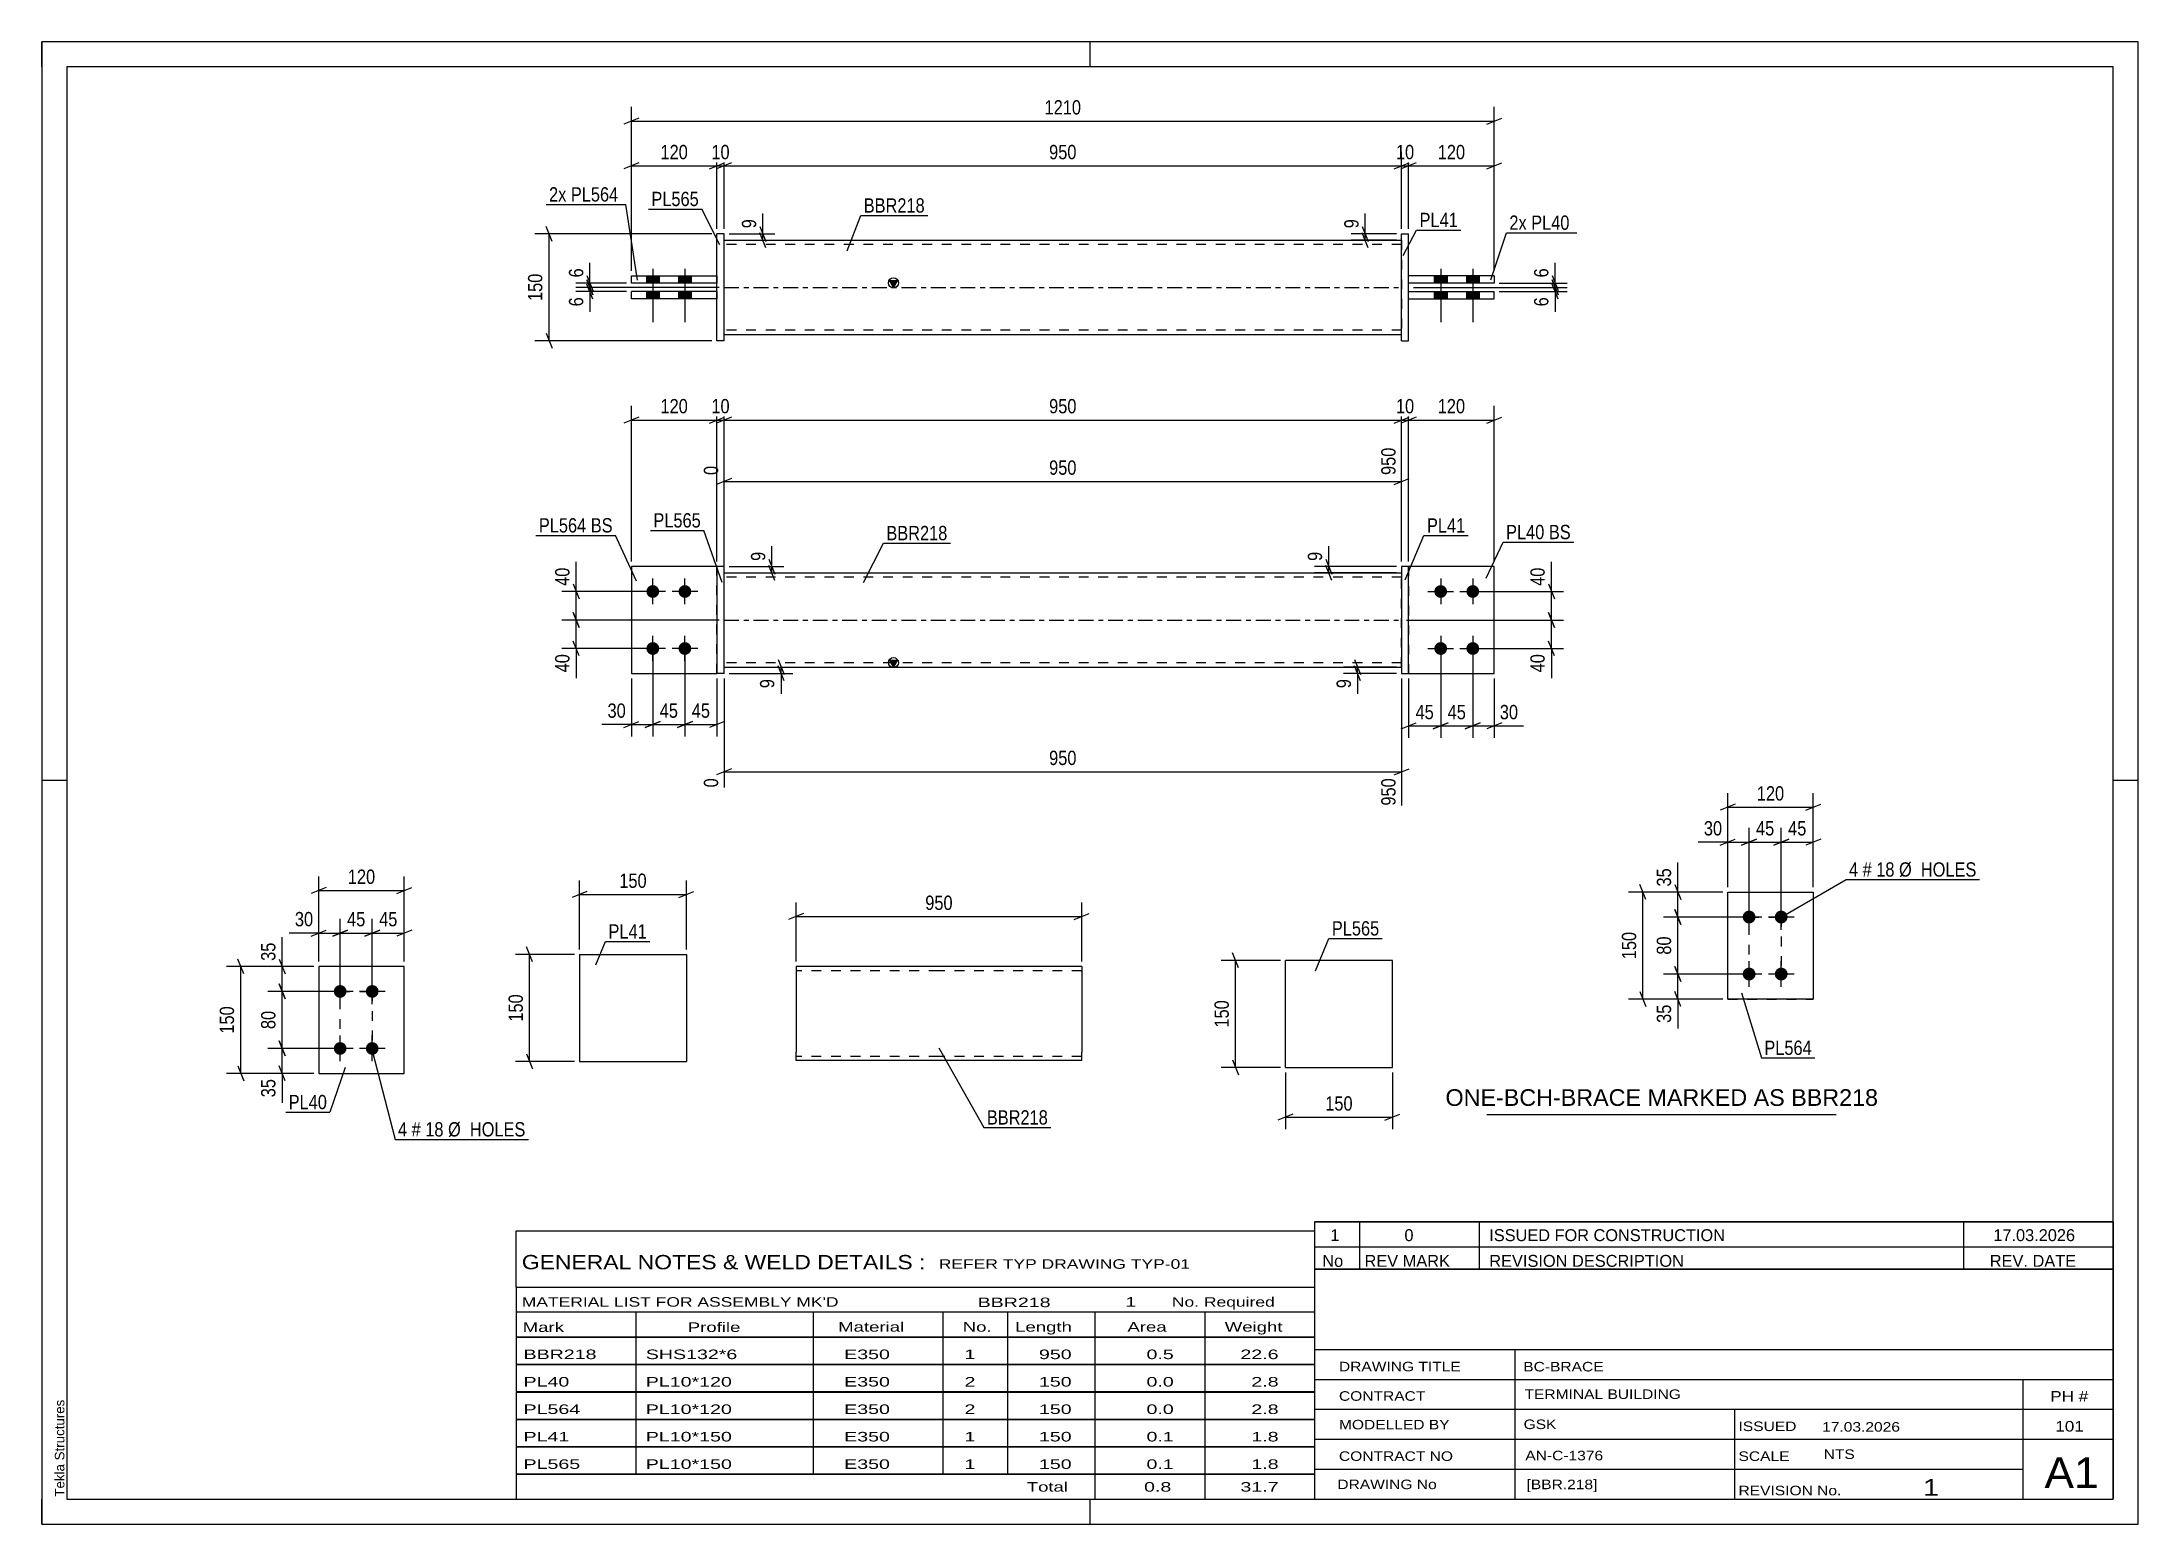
# Model space of a CAD drawing. Header units: millimetres. Extents: x 0 to 420, y 0 to 297.
import ezdxf

# ---------------------------------------------------------------- set-up
doc = ezdxf.new("R2010")
doc.units = ezdxf.units.MM
doc.linetypes.add('DXK_LINE_DOT2', pattern=[3.9198, 1.9599, -1.9599])
doc.linetypes.add('DXK_LINE_DOT3', pattern=[5.9187, 2.979, -0.9799, 0.9799, -0.9799])
doc.styles.add('Arial', font='ARIAL.TTF', dxfattribs={"height": 0.2})
doc.styles.add('Arial Narrow', font='ARIALN.TTF', dxfattribs={"height": 0.2})

# ---------------------------------------------------------------- blocks, each defined once
blk = doc.blocks.new('Unknown-585697981-1128')
at = {"color": 5, "linetype": 'Continuous'}
for p, q in [((420, 297), (0, 297)), ((0, 297), (0, 0)), ((0, 292), (0, 297)), ((210, 292), (210, 297)), ((420, 0), (420, 297)), ((415, 292), (5, 292)), ((5, 292), (5, 5)), ((415, 5), (415, 292)), ((5, 149), (0, 149)), ((420, 149), (415, 149)), ((0, 0), (0, 5)), ((5, 5), (415, 5)), ((210, 0), (210, 5)), ((0, 0), (420, 0))]:
    blk.add_line(p, q, dxfattribs=at)
at = {"color": 174, "linetype": 'Continuous', "style": 'Arial'}
blk.add_text('Tekla Structures', height=1.9102, rotation=90, dxfattribs=at).set_placement((4.5, 5.5))
blk = doc.blocks.new('Part-585697981-1278 - 1262')
at = {"color": 2, "linetype": 'Continuous'}
for p, q in [((337.78, 126.64), (354.92, 126.64)), ((337.78, 105.21), (337.78, 126.64)), ((354.92, 126.64), (354.92, 126.64)), ((354.92, 126.64), (354.92, 105.21)), ((354.92, 105.21), (337.78, 105.21)), ((337.78, 105.21), (337.78, 105.21))]:
    blk.add_line(p, q, dxfattribs=at)
at = {"color": 7, "linetype": 'DXK_LINE_DOT2'}
for p, q in [((337.78, 126.64), (354.92, 126.64)), ((337.78, 105.21), (354.92, 105.21)), ((337.78, 105.21), (337.78, 105.21))]:
    blk.add_line(p, q, dxfattribs=at)
blk = doc.blocks.new('Bolt-585697981-1311 - 1262')
at = {"linetype": 'Continuous'}
for points in [[(342.07, 120.35), (341.8, 120.38), (341.54, 120.46), (341.31, 120.6), (341.11, 120.78), (340.95, 121), (340.84, 121.24), (340.79, 121.5), (340.79, 121.77), (340.84, 122.04), (340.95, 122.28), (341.11, 122.5), (341.31, 122.68), (341.54, 122.81), (341.8, 122.9), (342.07, 122.92), (342.33, 122.9), (342.59, 122.81), (342.82, 122.68), (343.02, 122.5), (343.18, 122.28), (343.29, 122.04), (343.35, 121.77), (343.35, 121.5), (343.29, 121.24), (343.18, 121), (343.02, 120.78), (342.82, 120.6), (342.59, 120.46), (342.33, 120.38)], [(348.5, 120.35), (348.23, 120.38), (347.97, 120.46), (347.74, 120.6), (347.54, 120.78), (347.38, 121), (347.27, 121.24), (347.22, 121.5), (347.22, 121.77), (347.27, 122.04), (347.38, 122.28), (347.54, 122.5), (347.74, 122.68), (347.97, 122.81), (348.23, 122.9), (348.5, 122.92), (348.76, 122.9), (349.02, 122.81), (349.25, 122.68), (349.45, 122.5), (349.61, 122.28), (349.72, 122.04), (349.77, 121.77), (349.77, 121.5), (349.72, 121.24), (349.61, 121), (349.45, 120.78), (349.25, 120.6), (349.02, 120.46), (348.76, 120.38)], [(342.07, 108.92), (341.8, 108.95), (341.54, 109.04), (341.31, 109.17), (341.11, 109.35), (340.95, 109.57), (340.84, 109.81), (340.79, 110.08), (340.79, 110.34), (340.84, 110.61), (340.95, 110.85), (341.11, 111.07), (341.31, 111.25), (341.54, 111.38), (341.8, 111.47), (342.07, 111.5), (342.33, 111.47), (342.59, 111.38), (342.82, 111.25), (343.02, 111.07), (343.18, 110.85), (343.29, 110.61), (343.35, 110.34), (343.35, 110.08), (343.29, 109.81), (343.18, 109.57), (343.02, 109.35), (342.82, 109.17), (342.59, 109.04), (342.33, 108.95)], [(348.5, 108.92), (348.23, 108.95), (347.97, 109.04), (347.74, 109.17), (347.54, 109.35), (347.38, 109.57), (347.27, 109.81), (347.22, 110.08), (347.22, 110.34), (347.27, 110.61), (347.38, 110.85), (347.54, 111.07), (347.74, 111.25), (347.97, 111.38), (348.23, 111.47), (348.5, 111.5), (348.76, 111.47), (349.02, 111.38), (349.25, 111.25), (349.45, 111.07), (349.61, 110.85), (349.72, 110.61), (349.77, 110.34), (349.77, 110.08), (349.72, 109.81), (349.61, 109.57), (349.45, 109.35), (349.25, 109.17), (349.02, 109.04), (348.76, 108.95)]]:
    blk.add_hatch(color=1, dxfattribs=at).paths.add_polyline_path(points)
at = {"color": 1, "linetype": 'Continuous'}
for p, q in [((342.07, 119.07), (342.07, 124.21)), ((348.5, 119.07), (348.5, 124.21)), ((344.64, 121.64), (339.5, 121.64)), ((351.07, 121.64), (345.92, 121.64)), ((344.64, 110.21), (339.5, 110.21)), ((342.07, 107.64), (342.07, 112.78)), ((351.07, 110.21), (345.92, 110.21)), ((348.5, 107.64), (348.5, 112.78))]:
    blk.add_line(p, q, dxfattribs=at)
blk = doc.blocks.new('Part-585697981-1584 - 1568')
at = {"color": 2, "linetype": 'Continuous'}
for p, q in [((72.61, 111.73), (55.47, 111.73)), ((55.47, 111.73), (55.47, 90.31)), ((72.61, 90.31), (72.61, 111.73)), ((55.47, 90.31), (72.61, 90.31))]:
    blk.add_line(p, q, dxfattribs=at)
blk = doc.blocks.new('Bolt-585697981-1589 - 1568')
at = {"linetype": 'Continuous'}
for points in [[(59.76, 105.45, -1), (59.76, 108.02, -1)], [(66.18, 105.45, -1), (66.18, 108.02, -1)], [(59.76, 94.02, -1), (59.76, 96.59, -1)], [(66.18, 94.02, -1), (66.18, 96.59, -1)]]:
    blk.add_hatch(color=1, dxfattribs=at).paths.add_polyline_path(points)
at = {"color": 1, "linetype": 'Continuous'}
for p, q in [((59.76, 104.16), (59.76, 109.31)), ((66.18, 104.16), (66.18, 109.31)), ((62.33, 106.73), (57.18, 106.73)), ((68.76, 106.73), (63.61, 106.73)), ((59.76, 92.73), (59.76, 97.88)), ((66.18, 92.73), (66.18, 97.88)), ((62.33, 95.31), (57.18, 95.31)), ((68.76, 95.31), (63.61, 95.31))]:
    blk.add_line(p, q, dxfattribs=at)
blk = doc.blocks.new('Part-585697981-1932 - 1926')
at = {"color": 7, "linetype": 'DXK_LINE_DOT2'}
for p, q in [((290.99, 191.88), (273.85, 191.88)), ((273.85, 191.88), (273.85, 170.45)), ((290.99, 170.45), (290.99, 191.88)), ((273.85, 170.45), (290.99, 170.45))]:
    blk.add_line(p, q, dxfattribs=at)
blk = doc.blocks.new('Part-585697981-1937 - 1926')
at = {"color": 2, "linetype": 'Continuous'}
for p, q in [((273.85, 191.88), (272.42, 191.88)), ((272.42, 191.88), (272.42, 170.45)), ((273.85, 170.45), (273.85, 191.88)), ((272.42, 170.45), (273.85, 170.45))]:
    blk.add_line(p, q, dxfattribs=at)
blk = doc.blocks.new('Part-585697981-1942 - 1926')
at = {"color": 2, "linetype": 'Continuous'}
for p, q in [((135.26, 191.88), (118.11, 191.88)), ((118.11, 191.88), (118.11, 170.45)), ((118.11, 170.45), (135.26, 170.45))]:
    blk.add_line(p, q, dxfattribs=at)
at = {"color": 7, "linetype": 'DXK_LINE_DOT2'}
blk.add_line((135.26, 170.45), (135.26, 191.88), dxfattribs=at)
blk = doc.blocks.new('Part-585697981-1947 - 1926')
at = {"linetype": 'Continuous'}
blk.add_hatch(color=2, dxfattribs=at).paths.add_polyline_path([(170.62, 171.74), (169.82, 173.14), (171.42, 173.14)])
at = {"color": 2, "linetype": 'Continuous'}
for p, q in [((136.69, 190.59), (272.42, 190.59)), ((170.62, 171.74), (169.82, 173.14)), ((169.82, 173.14), (171.42, 173.14)), ((171.42, 173.14), (170.62, 171.74)), ((136.69, 171.74), (272.42, 171.74))]:
    blk.add_line(p, q, dxfattribs=at)
at = {"color": 7, "linetype": 'DXK_LINE_DOT2'}
for p, q in [((136.69, 171.74), (136.69, 190.59)), ((272.42, 189.74), (136.69, 189.74)), ((272.42, 171.74), (272.42, 190.59)), ((272.42, 172.59), (136.69, 172.59))]:
    blk.add_line(p, q, dxfattribs=at)
at = {"color": 7, "linetype": 'DXK_LINE_DOT3'}
blk.add_line((136.69, 181.16), (272.42, 181.16), dxfattribs=at)
at = {"color": 2, "linetype": 'Continuous'}
blk.add_circle((170.62, 172.64), 1, dxfattribs=at)
blk = doc.blocks.new('Part-585697981-1952 - 1926')
at = {"color": 2, "linetype": 'Continuous'}
for p, q in [((290.99, 191.88), (273.85, 191.88)), ((290.99, 170.45), (290.99, 191.88)), ((273.85, 170.45), (290.99, 170.45))]:
    blk.add_line(p, q, dxfattribs=at)
at = {"color": 7, "linetype": 'DXK_LINE_DOT2'}
blk.add_line((273.85, 191.88), (273.85, 170.45), dxfattribs=at)
blk = doc.blocks.new('Bolt-585697981-1954 - 1926')
at = {"linetype": 'Continuous'}
for points in [[(122.4, 185.59, -1), (122.4, 188.16, -1)], [(128.83, 185.59, -1), (128.83, 188.16, -1)], [(122.4, 174.16, -1), (122.4, 176.74, -1)], [(128.83, 174.16, -1), (128.83, 176.74, -1)]]:
    blk.add_hatch(color=1, dxfattribs=at).paths.add_polyline_path(points)
at = {"color": 1, "linetype": 'Continuous'}
for p, q in [((122.4, 184.31), (122.4, 189.45)), ((128.83, 184.31), (128.83, 189.45)), ((124.97, 186.88), (119.83, 186.88)), ((131.4, 186.88), (126.26, 186.88)), ((122.4, 172.88), (122.4, 178.02)), ((128.83, 172.88), (128.83, 178.02)), ((124.97, 175.45), (119.83, 175.45)), ((131.4, 175.45), (126.26, 175.45))]:
    blk.add_line(p, q, dxfattribs=at)
blk = doc.blocks.new('Bolt-585697981-1955 - 1926')
at = {"linetype": 'Continuous'}
for points in [[(280.27, 188.16, -1), (280.27, 185.59, -1)], [(286.7, 188.16, -1), (286.7, 185.59, -1)], [(280.27, 176.74, -1), (280.27, 174.16, -1)], [(286.7, 176.74, -1), (286.7, 174.16, -1)]]:
    blk.add_hatch(color=1, dxfattribs=at).paths.add_polyline_path(points)
at = {"color": 1, "linetype": 'Continuous'}
for p, q in [((280.27, 189.45), (280.27, 184.31)), ((286.7, 189.45), (286.7, 184.31)), ((277.7, 186.88), (282.85, 186.88)), ((284.13, 186.88), (289.27, 186.88)), ((280.27, 178.02), (280.27, 172.88)), ((286.7, 178.02), (286.7, 172.88)), ((277.7, 175.45), (282.85, 175.45)), ((284.13, 175.45), (289.27, 175.45))]:
    blk.add_line(p, q, dxfattribs=at)
blk = doc.blocks.new('Part-585697981-1960 - 1926')
at = {"color": 2, "linetype": 'Continuous'}
for p, q in [((136.69, 191.88), (135.26, 191.88)), ((135.26, 191.88), (135.26, 170.45)), ((136.69, 170.45), (136.69, 191.88)), ((136.69, 170.45), (135.26, 170.45))]:
    blk.add_line(p, q, dxfattribs=at)
blk = doc.blocks.new('Part-585697981-1965 - 1926')
at = {"color": 7, "linetype": 'DXK_LINE_DOT2'}
for p, q in [((135.26, 191.88), (118.11, 191.88)), ((118.11, 191.88), (118.11, 170.45)), ((135.26, 170.45), (135.26, 191.88)), ((118.11, 170.45), (135.26, 170.45))]:
    blk.add_line(p, q, dxfattribs=at)
blk = doc.blocks.new('Part-585697981-2284 - 2276')
at = {"color": 2, "linetype": 'Continuous'}
for p, q in [((136.69, 258.54), (135.26, 258.54)), ((135.26, 237.11), (135.26, 258.54)), ((136.69, 237.11), (136.69, 258.54)), ((136.69, 237.11), (135.26, 237.11))]:
    blk.add_line(p, q, dxfattribs=at)
blk = doc.blocks.new('Part-585697981-2294 - 2276')
at = {"color": 2, "linetype": 'Continuous'}
for p, q in [((290.99, 250.11), (273.85, 250.11)), ((273.85, 248.68), (273.85, 250.11)), ((290.99, 248.68), (273.85, 248.68)), ((290.99, 250.11), (290.99, 248.68))]:
    blk.add_line(p, q, dxfattribs=at)
blk = doc.blocks.new('Bolt-585697981-2278 - 2276')
at = {"linetype": 'Continuous'}
for points in [[(281.56, 250.11), (278.99, 250.11), (278.99, 248.68), (281.56, 248.68)], [(281.56, 250.11), (278.99, 250.11), (278.99, 248.68), (281.56, 248.68)], [(287.99, 250.11), (285.42, 250.11), (285.42, 248.68), (287.99, 248.68)], [(287.99, 250.11), (285.42, 250.11), (285.42, 248.68), (287.99, 248.68)], [(281.56, 246.97), (278.99, 246.97), (278.99, 245.54), (281.56, 245.54)], [(281.56, 246.97), (278.99, 246.97), (278.99, 245.54), (281.56, 245.54)], [(287.99, 246.97), (285.42, 246.97), (285.42, 245.54), (287.99, 245.54)], [(287.99, 246.97), (285.42, 246.97), (285.42, 245.54), (287.99, 245.54)]]:
    blk.add_hatch(color=1, dxfattribs=at).paths.add_polyline_path(points)
at = {"color": 1, "linetype": 'Continuous'}
for p, q in [((278.99, 250.11), (278.99, 248.68)), ((278.99, 250.11), (278.99, 248.68)), ((280.27, 251.54), (280.27, 240.82)), ((280.27, 251.54), (280.27, 240.82)), ((281.56, 250.11), (281.56, 248.68)), ((281.56, 250.11), (281.56, 248.68)), ((285.42, 250.11), (285.42, 248.68)), ((285.42, 250.11), (285.42, 248.68)), ((286.7, 251.54), (286.7, 240.82)), ((286.7, 251.54), (286.7, 240.82)), ((287.99, 250.11), (287.99, 248.68)), ((287.99, 250.11), (287.99, 248.68)), ((278.99, 246.97), (278.99, 245.54)), ((278.99, 246.97), (278.99, 245.54)), ((281.56, 246.97), (281.56, 245.54)), ((281.56, 246.97), (281.56, 245.54)), ((285.42, 246.97), (285.42, 245.54)), ((285.42, 246.97), (285.42, 245.54)), ((287.99, 246.97), (287.99, 245.54)), ((287.99, 246.97), (287.99, 245.54))]:
    blk.add_line(p, q, dxfattribs=at)
blk = doc.blocks.new('Bolt-585697981-2279 - 2276')
at = {"linetype": 'Continuous'}
for points in [[(121.11, 248.68), (123.69, 248.68), (123.69, 250.11), (121.11, 250.11)], [(121.11, 248.68), (123.69, 248.68), (123.69, 250.11), (121.11, 250.11)], [(127.54, 248.68), (130.11, 248.68), (130.11, 250.11), (127.54, 250.11)], [(127.54, 248.68), (130.11, 248.68), (130.11, 250.11), (127.54, 250.11)], [(121.11, 245.54), (123.69, 245.54), (123.69, 246.97), (121.11, 246.97)], [(121.11, 245.54), (123.69, 245.54), (123.69, 246.97), (121.11, 246.97)], [(127.54, 245.54), (130.11, 245.54), (130.11, 246.97), (127.54, 246.97)], [(127.54, 245.54), (130.11, 245.54), (130.11, 246.97), (127.54, 246.97)]]:
    blk.add_hatch(color=1, dxfattribs=at).paths.add_polyline_path(points)
at = {"color": 1, "linetype": 'Continuous'}
for p, q in [((121.11, 250.11), (121.11, 248.68)), ((121.11, 250.11), (121.11, 248.68)), ((122.4, 251.54), (122.4, 240.82)), ((122.4, 251.54), (122.4, 240.82)), ((123.69, 250.11), (123.69, 248.68)), ((123.69, 250.11), (123.69, 248.68)), ((127.54, 250.11), (127.54, 248.68)), ((127.54, 250.11), (127.54, 248.68)), ((128.83, 251.54), (128.83, 240.82)), ((128.83, 251.54), (128.83, 240.82)), ((130.11, 250.11), (130.11, 248.68)), ((130.11, 250.11), (130.11, 248.68)), ((121.11, 246.97), (121.11, 245.54)), ((121.11, 246.97), (121.11, 245.54)), ((123.69, 246.97), (123.69, 245.54)), ((123.69, 246.97), (123.69, 245.54)), ((127.54, 246.97), (127.54, 245.54)), ((127.54, 246.97), (127.54, 245.54)), ((130.11, 246.97), (130.11, 245.54)), ((130.11, 246.97), (130.11, 245.54))]:
    blk.add_line(p, q, dxfattribs=at)
blk = doc.blocks.new('Part-585697981-2289 - 2276')
at = {"color": 2, "linetype": 'Continuous'}
for p, q in [((118.11, 250.11), (135.26, 250.11)), ((118.11, 248.68), (118.11, 250.11)), ((135.26, 248.68), (118.11, 248.68)), ((135.26, 250.11), (135.26, 248.68))]:
    blk.add_line(p, q, dxfattribs=at)
blk = doc.blocks.new('Part-585697981-2299 - 2276')
at = {"color": 2, "linetype": 'Continuous'}
for p, q in [((273.85, 245.54), (273.85, 246.97)), ((273.85, 246.97), (290.99, 246.97)), ((273.85, 245.54), (290.99, 245.54)), ((290.99, 245.54), (290.99, 246.97))]:
    blk.add_line(p, q, dxfattribs=at)
blk = doc.blocks.new('Part-585697981-2304 - 2276')
at = {"linetype": 'Continuous'}
blk.add_hatch(color=2, dxfattribs=at).paths.add_polyline_path([(170.62, 247.82), (169.82, 249.22), (171.42, 249.22)])
at = {"color": 2, "linetype": 'Continuous'}
for p, q in [((136.69, 257.25), (272.42, 257.25)), ((170.62, 247.82), (169.82, 249.22)), ((169.82, 249.22), (171.42, 249.22)), ((171.42, 249.22), (170.62, 247.82)), ((136.69, 238.4), (272.42, 238.4))]:
    blk.add_line(p, q, dxfattribs=at)
at = {"color": 7, "linetype": 'DXK_LINE_DOT2'}
for p, q in [((136.69, 238.4), (136.69, 257.25)), ((272.42, 256.4), (136.69, 256.4)), ((272.42, 257.25), (272.42, 238.4)), ((272.42, 239.25), (136.69, 239.25))]:
    blk.add_line(p, q, dxfattribs=at)
at = {"color": 7, "linetype": 'DXK_LINE_DOT3'}
blk.add_line((136.69, 247.82), (272.42, 247.82), dxfattribs=at)
at = {"color": 2, "linetype": 'Continuous'}
blk.add_circle((170.62, 248.72), 1, dxfattribs=at)
blk = doc.blocks.new('Part-585697981-2314 - 2276')
at = {"color": 2, "linetype": 'Continuous'}
for p, q in [((272.42, 237.11), (272.42, 258.54)), ((272.42, 258.54), (273.85, 258.54)), ((273.85, 237.11), (273.85, 258.54)), ((272.42, 237.11), (273.85, 237.11))]:
    blk.add_line(p, q, dxfattribs=at)
blk = doc.blocks.new('Part-585697981-2319 - 2276')
at = {"color": 2, "linetype": 'Continuous'}
for p, q in [((135.26, 246.97), (118.11, 246.97)), ((118.11, 245.54), (118.11, 246.97)), ((135.26, 245.54), (118.11, 245.54)), ((135.26, 246.97), (135.26, 245.54))]:
    blk.add_line(p, q, dxfattribs=at)
blk = doc.blocks.new('Part-585697981-1238 - 1220')
at = {"color": 2, "linetype": 'Continuous'}
for p, q in [((270.59, 112.94), (249.16, 112.94)), ((249.16, 91.51), (249.16, 112.94)), ((270.59, 91.51), (270.59, 112.94)), ((249.16, 91.51), (270.59, 91.51))]:
    blk.add_line(p, q, dxfattribs=at)
blk = doc.blocks.new('Part-585697981-1544 - 1528')
at = {"color": 2, "linetype": 'Continuous'}
for p, q in [((107.71, 114.14), (107.71, 92.71)), ((107.71, 114.14), (129.14, 114.14)), ((129.14, 114.14), (129.14, 92.71)), ((107.71, 92.71), (129.14, 92.71))]:
    blk.add_line(p, q, dxfattribs=at)
blk = doc.blocks.new('Part-585697981-1431 - 1415')
at = {"color": 2, "linetype": 'Continuous'}
for p, q in [((179.68, 111.72), (151.11, 111.72)), ((151.11, 111.72), (151.11, 94.58)), ((208.35, 111.72), (179.78, 111.72)), ((208.35, 111.72), (208.35, 94.58)), ((151.11, 93.37), (151.11, 94.58)), ((151.11, 93), (151.11, 93.37)), ((151.11, 92.87), (151.11, 93)), ((179.68, 92.87), (151.11, 92.87)), ((208.35, 92.87), (179.78, 92.87)), ((208.35, 92.87), (208.35, 94.58))]:
    blk.add_line(p, q, dxfattribs=at)
at = {"color": 7, "linetype": 'DXK_LINE_DOT2'}
for p, q in [((179.68, 110.87), (151.11, 110.87)), ((208.35, 110.87), (179.78, 110.87)), ((208.35, 110.87), (208.35, 110.8)), ((208.35, 110.8), (208.35, 110.87)), ((208.35, 110.66), (208.35, 110.8)), ((208.35, 110.8), (208.35, 110.66)), ((151.11, 93.92), (151.11, 94.58)), ((151.11, 93.37), (151.11, 94.25)), ((151.11, 93.72), (151.11, 93.79)), ((151.11, 93.72), (151.11, 93.79)), ((179.68, 93.72), (151.11, 93.72)), ((151.11, 92.87), (151.11, 92.87)), ((208.35, 93.72), (179.78, 93.72)), ((208.35, 93.79), (208.35, 94.25)), ((208.35, 93.72), (208.35, 93.79))]:
    blk.add_line(p, q, dxfattribs=at)
blk = doc.blocks.new('Rectangle-585697981-1398 - 1262')
at = {"color": 1, "linetype": 'DXK_LINE_DOT2'}
blk.add_lwpolyline([(342.07, 121.64), (348.5, 121.64), (348.5, 110.21), (342.07, 110.21), (342.07, 121.64)], close=True, dxfattribs=at)
blk = doc.blocks.new('Rectangle-585697981-1704 - 1568')
at = {"color": 1, "linetype": 'DXK_LINE_DOT2'}
blk.add_lwpolyline([(59.76, 106.73), (66.18, 106.73), (66.18, 95.31), (59.76, 95.31), (59.76, 106.73)], close=True, dxfattribs=at)
blk = doc.blocks.new('StraightDimension-585697981-1377 - 1262')
at = {"color": 7, "linetype": 'Continuous'}
for p, q in [((337.78, 127.64), (337.78, 139.49)), ((342.07, 122.64), (342.07, 139.49)), ((336.28, 136.04), (339.28, 137.24)), ((337.78, 136.64), (342.07, 136.64)), ((343.57, 137.24), (340.57, 136.04))]:
    blk.add_line(p, q, dxfattribs=at)
at = {"color": 0}
blk.add_wipeout([(337.26, 137.39), (337.26, 141.59), (332.4, 141.59), (332.4, 137.39)], dxfattribs=at)
at = {"color": 7, "linetype": 'Continuous'}
blk.add_line((337.78, 136.64), (331.88, 136.64), dxfattribs=at)
blk.add_line((337.78, 136.64), (331.88, 136.64), dxfattribs=at)
at = {"color": 3, "style": 'Arial Narrow'}
blk.add_text('30', height=2.863, dxfattribs=at).set_placement((333, 137.99))
blk = doc.blocks.new('StraightDimension-585697981-1313 - 1262')
at = {"color": 7, "linetype": 'Continuous'}
for p, q in [((341.07, 110.21), (324.93, 110.21)), ((327.18, 111.71), (328.38, 108.71)), ((327.78, 105.21), (327.78, 110.21)), ((336.78, 105.21), (324.93, 105.21)), ((328.38, 103.71), (327.18, 106.71))]:
    blk.add_line(p, q, dxfattribs=at)
at = {"color": 0}
blk.add_wipeout([(327.03, 104.69), (322.83, 104.69), (322.83, 99.83), (327.03, 99.83)], dxfattribs=at)
at = {"color": 7, "linetype": 'Continuous'}
blk.add_line((327.78, 105.21), (327.78, 99.3), dxfattribs=at)
blk.add_line((327.78, 105.21), (327.78, 99.3), dxfattribs=at)
at = {"color": 3, "style": 'Arial Narrow'}
blk.add_text('35', height=2.863, rotation=90.0002, dxfattribs=at).set_placement((326.43, 100.43))
blk = doc.blocks.new('StraightDimension-585697981-1345 - 1262')
at = {"color": 7, "linetype": 'Continuous'}
for p, q in [((336.78, 126.64), (317.93, 126.64)), ((321.38, 125.14), (320.18, 128.14)), ((320.78, 105.21), (320.78, 126.64)), ((336.78, 105.21), (317.93, 105.21)), ((320.18, 106.71), (321.38, 103.71))]:
    blk.add_line(p, q, dxfattribs=at)
at = {"color": 0}
blk.add_wipeout([(320.03, 119.27), (315.83, 119.27), (315.83, 112.58), (320.03, 112.58)], dxfattribs=at)
at = {"color": 3, "style": 'Arial Narrow'}
blk.add_text('150', height=2.863, rotation=90.0002, dxfattribs=at).set_placement((319.43, 113.18))
blk = doc.blocks.new('StraightDimension-585697981-1334 - 1262')
at = {"color": 7, "linetype": 'Continuous'}
for p, q in [((336.78, 126.64), (324.93, 126.64)), ((327.18, 128.14), (328.38, 125.14)), ((327.78, 121.64), (327.78, 126.64)), ((328.38, 120.14), (327.18, 123.14)), ((341.07, 121.64), (324.93, 121.64))]:
    blk.add_line(p, q, dxfattribs=at)
at = {"color": 0}
blk.add_wipeout([(327.03, 132.02), (322.83, 132.02), (322.83, 127.16), (327.03, 127.16)], dxfattribs=at)
at = {"color": 7, "linetype": 'Continuous'}
blk.add_line((327.78, 126.64), (327.78, 132.54), dxfattribs=at)
blk.add_line((327.78, 126.64), (327.78, 132.54), dxfattribs=at)
at = {"color": 3, "style": 'Arial Narrow'}
blk.add_text('35', height=2.863, rotation=90.0002, dxfattribs=at).set_placement((326.43, 127.76))
blk = doc.blocks.new('StraightDimension-585697981-1388 - 1262')
at = {"color": 7, "linetype": 'Continuous'}
for p, q in [((339.28, 144.24), (336.28, 143.04)), ((337.78, 127.64), (337.78, 146.49)), ((337.78, 143.64), (354.92, 143.64)), ((353.42, 143.04), (356.42, 144.24)), ((354.92, 127.64), (354.92, 146.49))]:
    blk.add_line(p, q, dxfattribs=at)
at = {"color": 0}
blk.add_wipeout([(349.7, 144.39), (349.7, 148.59), (343.01, 148.59), (343.01, 144.39)], dxfattribs=at)
at = {"color": 3, "style": 'Arial Narrow'}
blk.add_text('120', height=2.863, dxfattribs=at).set_placement((343.61, 144.99))
blk = doc.blocks.new('StraightDimension-585697981-1324 - 1262')
at = {"color": 7, "linetype": 'Continuous'}
for p, q in [((327.18, 123.14), (328.38, 120.14)), ((341.07, 121.64), (324.93, 121.64)), ((327.78, 110.21), (327.78, 121.64)), ((341.07, 110.21), (324.93, 110.21)), ((328.38, 108.71), (327.18, 111.71))]:
    blk.add_line(p, q, dxfattribs=at)
at = {"color": 0}
blk.add_wipeout([(327.03, 118.35), (322.83, 118.35), (322.83, 113.5), (327.03, 113.5)], dxfattribs=at)
at = {"color": 3, "style": 'Arial Narrow'}
blk.add_text('80', height=2.863, rotation=90.0002, dxfattribs=at).set_placement((326.43, 114.1))
blk = doc.blocks.new('StraightDimension-585697981-1356 - 1262')
at = {"color": 7, "linetype": 'Continuous'}
for p, q in [((348.5, 122.64), (348.5, 139.49)), ((354.92, 127.64), (354.92, 139.49)), ((347, 136.04), (350, 137.24)), ((348.5, 136.64), (354.92, 136.64)), ((356.42, 137.24), (353.42, 136.04))]:
    blk.add_line(p, q, dxfattribs=at)
at = {"color": 0}
blk.add_wipeout([(354.14, 137.39), (354.14, 141.59), (349.28, 141.59), (349.28, 137.39)], dxfattribs=at)
at = {"color": 3, "style": 'Arial Narrow'}
blk.add_text('45', height=2.863, dxfattribs=at).set_placement((349.88, 137.99))
blk = doc.blocks.new('StraightDimension-585697981-1367 - 1262')
at = {"color": 7, "linetype": 'Continuous'}
for p, q in [((342.07, 122.64), (342.07, 139.49)), ((348.5, 122.64), (348.5, 139.49)), ((340.57, 136.04), (343.57, 137.24)), ((342.07, 136.64), (348.5, 136.64)), ((350, 137.24), (347, 136.04))]:
    blk.add_line(p, q, dxfattribs=at)
at = {"color": 0}
blk.add_wipeout([(347.71, 137.39), (347.71, 141.59), (342.85, 141.59), (342.85, 137.39)], dxfattribs=at)
at = {"color": 3, "style": 'Arial Narrow'}
blk.add_text('45', height=2.863, dxfattribs=at).set_placement((343.45, 137.99))
blk = doc.blocks.new('StraightDimension-585697981-1591 - 1568')
at = {"color": 7, "linetype": 'Continuous'}
for p, q in [((56.97, 127.54), (53.97, 126.34)), ((55.47, 112.73), (55.47, 129.79)), ((55.47, 126.94), (72.61, 126.94)), ((71.11, 126.34), (74.11, 127.54)), ((72.61, 112.73), (72.61, 129.79))]:
    blk.add_line(p, q, dxfattribs=at)
at = {"color": 0}
blk.add_wipeout([(67.38, 127.69), (67.38, 131.89), (60.7, 131.89), (60.7, 127.69)], dxfattribs=at)
at = {"color": 3, "style": 'Arial Narrow'}
blk.add_text('120', height=2.863, dxfattribs=at).set_placement((61.3, 128.29))
blk = doc.blocks.new('StraightDimension-585697981-1691 - 1568')
at = {"color": 7, "linetype": 'Continuous'}
for p, q in [((47.53, 96.81), (48.73, 93.81)), ((58.76, 95.31), (45.28, 95.31)), ((48.13, 90.31), (48.13, 95.31)), ((54.47, 90.31), (45.28, 90.31)), ((48.73, 88.81), (47.53, 91.81))]:
    blk.add_line(p, q, dxfattribs=at)
at = {"color": 0}
blk.add_wipeout([(47.38, 89.78), (43.18, 89.78), (43.18, 84.92), (47.38, 84.92)], dxfattribs=at)
at = {"color": 7, "linetype": 'Continuous'}
blk.add_line((48.13, 90.31), (48.13, 84.4), dxfattribs=at)
blk.add_line((48.13, 90.31), (48.13, 84.4), dxfattribs=at)
at = {"color": 3, "style": 'Arial Narrow'}
blk.add_text('35', height=2.863, rotation=90.0002, dxfattribs=at).set_placement((46.78, 85.52))
blk = doc.blocks.new('StraightDimension-585697981-1627 - 1568')
at = {"color": 7, "linetype": 'Continuous'}
for p, q in [((58.26, 117.84), (61.26, 119.04)), ((59.76, 107.73), (59.76, 121.29)), ((59.76, 118.44), (66.18, 118.44)), ((67.68, 119.04), (64.68, 117.84)), ((66.18, 107.73), (66.18, 121.29))]:
    blk.add_line(p, q, dxfattribs=at)
at = {"color": 0}
blk.add_wipeout([(65.4, 119.19), (65.4, 123.39), (60.54, 123.39), (60.54, 119.19)], dxfattribs=at)
at = {"color": 3, "style": 'Arial Narrow'}
blk.add_text('45', height=2.863, dxfattribs=at).set_placement((61.14, 119.79))
blk = doc.blocks.new('StraightDimension-585697981-1611 - 1568')
at = {"color": 7, "linetype": 'Continuous'}
for p, q in [((64.68, 117.84), (67.68, 119.04)), ((66.18, 107.73), (66.18, 121.29)), ((66.18, 118.44), (72.61, 118.44)), ((74.11, 119.04), (71.11, 117.84)), ((72.61, 112.73), (72.61, 121.29))]:
    blk.add_line(p, q, dxfattribs=at)
at = {"color": 0}
blk.add_wipeout([(71.83, 119.19), (71.83, 123.39), (66.97, 123.39), (66.97, 119.19)], dxfattribs=at)
at = {"color": 3, "style": 'Arial Narrow'}
blk.add_text('45', height=2.863, dxfattribs=at).set_placement((67.57, 119.79))
blk = doc.blocks.new('StraightDimension-585697981-1637 - 1568')
at = {"color": 7, "linetype": 'Continuous'}
for p, q in [((53.97, 117.84), (56.97, 119.04)), ((55.47, 112.73), (55.47, 121.29)), ((55.47, 118.44), (59.76, 118.44)), ((61.26, 119.04), (58.26, 117.84)), ((59.76, 107.73), (59.76, 121.29))]:
    blk.add_line(p, q, dxfattribs=at)
at = {"color": 0}
blk.add_wipeout([(54.94, 119.19), (54.94, 123.39), (50.09, 123.39), (50.09, 119.19)], dxfattribs=at)
at = {"color": 7, "linetype": 'Continuous'}
blk.add_line((55.47, 118.44), (49.56, 118.44), dxfattribs=at)
blk.add_line((55.47, 118.44), (49.56, 118.44), dxfattribs=at)
at = {"color": 3, "style": 'Arial Narrow'}
blk.add_text('30', height=2.863, dxfattribs=at).set_placement((50.69, 119.79))
blk = doc.blocks.new('StraightDimension-585697981-1651 - 1568')
at = {"color": 7, "linetype": 'Continuous'}
for p, q in [((54.47, 111.73), (36.99, 111.73)), ((40.44, 110.23), (39.24, 113.23)), ((39.84, 90.31), (39.84, 111.73)), ((54.47, 90.31), (36.99, 90.31)), ((39.24, 91.81), (40.44, 88.81))]:
    blk.add_line(p, q, dxfattribs=at)
at = {"color": 0}
blk.add_wipeout([(39.09, 104.36), (34.89, 104.36), (34.89, 97.68), (39.09, 97.68)], dxfattribs=at)
at = {"color": 3, "style": 'Arial Narrow'}
blk.add_text('150', height=2.863, rotation=90.0002, dxfattribs=at).set_placement((38.49, 98.28))
blk = doc.blocks.new('StraightDimension-585697981-1668 - 1568')
at = {"color": 7, "linetype": 'Continuous'}
for p, q in [((54.47, 111.73), (45.28, 111.73)), ((47.53, 113.23), (48.73, 110.23)), ((48.13, 106.73), (48.13, 111.73)), ((58.76, 106.73), (45.28, 106.73)), ((48.73, 105.23), (47.53, 108.23))]:
    blk.add_line(p, q, dxfattribs=at)
at = {"color": 0}
blk.add_wipeout([(47.38, 117.12), (43.18, 117.12), (43.18, 112.26), (47.38, 112.26)], dxfattribs=at)
at = {"color": 7, "linetype": 'Continuous'}
blk.add_line((48.13, 111.73), (48.13, 117.64), dxfattribs=at)
blk.add_line((48.13, 111.73), (48.13, 117.64), dxfattribs=at)
at = {"color": 3, "style": 'Arial Narrow'}
blk.add_text('35', height=2.863, rotation=90.0002, dxfattribs=at).set_placement((46.78, 112.86))
blk = doc.blocks.new('StraightDimension-585697981-1681 - 1568')
at = {"color": 7, "linetype": 'Continuous'}
for p, q in [((58.76, 106.73), (45.28, 106.73)), ((47.53, 108.23), (48.73, 105.23)), ((48.13, 95.31), (48.13, 106.73)), ((48.73, 93.81), (47.53, 96.81)), ((58.76, 95.31), (45.28, 95.31))]:
    blk.add_line(p, q, dxfattribs=at)
at = {"color": 0}
blk.add_wipeout([(47.38, 103.45), (43.18, 103.45), (43.18, 98.59), (47.38, 98.59)], dxfattribs=at)
at = {"color": 3, "style": 'Arial Narrow'}
blk.add_text('80', height=2.863, rotation=90.0002, dxfattribs=at).set_placement((46.78, 99.19))
blk = doc.blocks.new('StraightDimension-585697981-2153 - 1926')
at = {"color": 7, "linetype": 'Continuous'}
for p, q in [((135.69, 181.16), (104.2, 181.16)), ((106.45, 182.66), (107.65, 179.66)), ((107.05, 175.45), (107.05, 181.16)), ((107.65, 173.95), (106.45, 176.95)), ((121.4, 175.45), (104.2, 175.45))]:
    blk.add_line(p, q, dxfattribs=at)
at = {"color": 0}
blk.add_wipeout([(106.3, 174.93), (102.1, 174.93), (102.1, 170.07), (106.3, 170.07)], dxfattribs=at)
at = {"color": 7, "linetype": 'Continuous'}
blk.add_line((107.05, 175.45), (107.05, 169.54), dxfattribs=at)
blk.add_line((107.05, 175.45), (107.05, 169.54), dxfattribs=at)
at = {"color": 3, "style": 'Arial Narrow'}
blk.add_text('40', height=2.863, rotation=90.0002, dxfattribs=at).set_placement((105.7, 170.67))
blk = doc.blocks.new('StraightDimension-585697981-2006 - 1926')
at = {"color": 7, "linetype": 'Continuous'}
for p, q in [((136.69, 192.88), (136.69, 224.08)), ((272.42, 192.88), (272.42, 224.08)), ((138.19, 221.83), (135.19, 220.63)), ((136.69, 221.23), (272.42, 221.23)), ((270.92, 220.63), (273.92, 221.83))]:
    blk.add_line(p, q, dxfattribs=at)
at = {"color": 0}
blk.add_wipeout([(207.89, 221.98), (207.89, 226.18), (201.21, 226.18), (201.21, 221.98)], dxfattribs=at)
at = {"color": 3, "style": 'Arial Narrow'}
blk.add_text('950', height=2.863, dxfattribs=at).set_placement((201.81, 222.58))
blk = doc.blocks.new('StraightDimension-585697981-2221 - 1926')
at = {"color": 7, "linetype": 'Continuous'}
for p, q in [((272.42, 192.88), (272.42, 215.71)), ((136.69, 191.59), (136.69, 212.05)), ((138.19, 209.52), (135.19, 208.32)), ((136.69, 208.92), (272.42, 208.92)), ((270.92, 208.32), (273.92, 209.52))]:
    blk.add_line(p, q, dxfattribs=at)
at = {"color": 0, "linetype": 'Continuous'}
for points in [[(271.82, 216.31), (267.62, 216.31), (267.62, 209.62), (271.82, 209.62)], [(136.09, 212.65), (131.89, 212.65), (131.89, 209.62), (136.09, 209.62)]]:
    blk.add_wipeout(points, dxfattribs=at)
at = {"color": 0}
blk.add_wipeout([(207.89, 209.67), (207.89, 213.87), (201.21, 213.87), (201.21, 209.67)], dxfattribs=at)
at = {"color": 3, "linetype": 'Continuous', "style": 'Arial Narrow'}
for s, height, p in [('950', 2.863, (271.22, 210.22)), ('0', 2.86, (135.49, 210.22))]:
    blk.add_text(s, height=height, rotation=90.0002, dxfattribs=at).set_placement(p)
at = {"color": 3, "style": 'Arial Narrow'}
blk.add_text('950', height=2.863, dxfattribs=at).set_placement((201.81, 210.27))
blk = doc.blocks.new('StraightDimension-585697981-2117 - 1926')
at = {"color": 7, "linetype": 'Continuous'}
for p, q in [((286.7, 174.45), (286.7, 157.53)), ((290.99, 169.45), (290.99, 157.53)), ((285.2, 159.33), (288.2, 160.53)), ((286.7, 159.93), (290.99, 159.93)), ((292.49, 160.53), (289.49, 159.33))]:
    blk.add_line(p, q, dxfattribs=at)
at = {"color": 0}
blk.add_wipeout([(296.37, 160.68), (296.37, 164.88), (291.51, 164.88), (291.51, 160.68)], dxfattribs=at)
at = {"color": 7, "linetype": 'Continuous'}
blk.add_line((290.99, 159.93), (296.89, 159.93), dxfattribs=at)
blk.add_line((290.99, 159.93), (296.89, 159.93), dxfattribs=at)
at = {"color": 3, "style": 'Arial Narrow'}
blk.add_text('30', height=2.863, dxfattribs=at).set_placement((292.11, 161.28))
blk = doc.blocks.new('StraightDimension-585697981-2032 - 1926')
at = {"color": 7, "linetype": 'Continuous'}
for p, q in [((118.11, 192.88), (118.11, 224.08)), ((135.26, 192.88), (135.26, 224.08)), ((119.61, 221.83), (116.61, 220.63)), ((118.11, 221.23), (135.26, 221.23)), ((133.76, 220.63), (136.76, 221.83))]:
    blk.add_line(p, q, dxfattribs=at)
at = {"color": 0}
blk.add_wipeout([(130.03, 221.98), (130.03, 226.18), (123.34, 226.18), (123.34, 221.98)], dxfattribs=at)
at = {"color": 3, "style": 'Arial Narrow'}
blk.add_text('120', height=2.863, dxfattribs=at).set_placement((123.94, 222.58))
blk = doc.blocks.new('StraightDimension-585697981-2203 - 1926')
at = {"color": 7, "linetype": 'Continuous'}
for p, q in [((122.4, 174.45), (122.4, 157.82)), ((128.83, 174.45), (128.83, 157.82)), ((120.9, 159.62), (123.9, 160.82)), ((122.4, 160.22), (128.83, 160.22)), ((130.33, 160.82), (127.33, 159.62))]:
    blk.add_line(p, q, dxfattribs=at)
at = {"color": 0}
blk.add_wipeout([(128.04, 160.97), (128.04, 165.17), (123.19, 165.17), (123.19, 160.97)], dxfattribs=at)
at = {"color": 3, "style": 'Arial Narrow'}
blk.add_text('45', height=2.863, dxfattribs=at).set_placement((123.79, 161.57))
blk = doc.blocks.new('StraightDimension-585697981-2140 - 1926')
at = {"color": 7, "linetype": 'Continuous'}
for p, q in [((121.4, 186.88), (104.2, 186.88)), ((106.45, 188.38), (107.65, 185.38)), ((107.05, 181.16), (107.05, 186.88)), ((135.69, 181.16), (104.2, 181.16)), ((107.65, 179.66), (106.45, 182.66))]:
    blk.add_line(p, q, dxfattribs=at)
at = {"color": 0}
blk.add_wipeout([(106.3, 192.26), (102.1, 192.26), (102.1, 187.4), (106.3, 187.4)], dxfattribs=at)
at = {"color": 7, "linetype": 'Continuous'}
blk.add_line((107.05, 186.88), (107.05, 192.79), dxfattribs=at)
blk.add_line((107.05, 186.88), (107.05, 192.79), dxfattribs=at)
at = {"color": 3, "style": 'Arial Narrow'}
blk.add_text('40', height=2.863, rotation=90.0002, dxfattribs=at).set_placement((105.7, 188))
blk = doc.blocks.new('StraightDimension-585697981-2091 - 1926')
at = {"color": 7, "linetype": 'Continuous'}
for p, q in [((280.27, 174.45), (280.27, 157.53)), ((273.85, 169.45), (273.85, 157.53)), ((272.35, 159.33), (275.35, 160.53)), ((273.85, 159.93), (280.27, 159.93)), ((281.77, 160.53), (278.77, 159.33))]:
    blk.add_line(p, q, dxfattribs=at)
at = {"color": 0}
blk.add_wipeout([(279.49, 160.68), (279.49, 164.88), (274.63, 164.88), (274.63, 160.68)], dxfattribs=at)
at = {"color": 3, "style": 'Arial Narrow'}
blk.add_text('45', height=2.863, dxfattribs=at).set_placement((275.23, 161.28))
blk = doc.blocks.new('StraightDimension-585697981-1967 - 1926')
at = {"color": 7, "linetype": 'Continuous'}
for p, q in [((273.85, 192.88), (273.85, 224.08)), ((290.99, 192.88), (290.99, 224.08)), ((275.35, 221.83), (272.35, 220.63)), ((273.85, 221.23), (290.99, 221.23)), ((289.49, 220.63), (292.49, 221.83))]:
    blk.add_line(p, q, dxfattribs=at)
at = {"color": 0}
blk.add_wipeout([(285.76, 221.98), (285.76, 226.18), (279.08, 226.18), (279.08, 221.98)], dxfattribs=at)
at = {"color": 3, "style": 'Arial Narrow'}
blk.add_text('120', height=2.863, dxfattribs=at).set_placement((279.68, 222.58))
blk = doc.blocks.new('StraightDimension-585697981-1989 - 1926')
at = {"color": 7, "linetype": 'Continuous'}
for p, q in [((272.42, 192.88), (272.42, 224.08)), ((273.85, 192.88), (273.85, 224.08)), ((270.92, 220.63), (273.92, 221.83)), ((275.35, 221.83), (272.35, 220.63)), ((272.42, 221.23), (273.85, 221.23))]:
    blk.add_line(p, q, dxfattribs=at)
at = {"color": 0}
blk.add_wipeout([(275.56, 221.98), (275.56, 226.18), (270.7, 226.18), (270.7, 221.98)], dxfattribs=at)
at = {"color": 3, "style": 'Arial Narrow'}
blk.add_text('10', height=2.863, dxfattribs=at).set_placement((271.3, 222.58))
blk = doc.blocks.new('StraightDimension-585697981-2015 - 1926')
at = {"color": 7, "linetype": 'Continuous'}
for p, q in [((135.26, 192.88), (135.26, 224.08)), ((136.69, 192.88), (136.69, 224.08)), ((133.76, 220.63), (136.76, 221.83)), ((138.19, 221.83), (135.19, 220.63)), ((135.26, 221.23), (136.69, 221.23))]:
    blk.add_line(p, q, dxfattribs=at)
at = {"color": 0}
blk.add_wipeout([(138.4, 221.98), (138.4, 226.18), (133.54, 226.18), (133.54, 221.98)], dxfattribs=at)
at = {"color": 3, "style": 'Arial Narrow'}
blk.add_text('10', height=2.863, dxfattribs=at).set_placement((134.14, 222.58))
blk = doc.blocks.new('StraightDimension-585697981-2055 - 1926')
at = {"color": 7, "linetype": 'Continuous'}
for p, q in [((257.25, 193.38), (258.45, 190.38)), ((271.42, 191.88), (255, 191.88)), ((271.42, 190.59), (255, 190.59)), ((258.45, 189.09), (257.25, 192.09)), ((257.85, 190.59), (257.85, 191.88))]:
    blk.add_line(p, q, dxfattribs=at)
at = {"color": 0}
blk.add_wipeout([(257.1, 195.43), (252.9, 195.43), (252.9, 192.4), (257.1, 192.4)], dxfattribs=at)
at = {"color": 7, "linetype": 'Continuous'}
blk.add_line((257.85, 191.88), (257.85, 195.96), dxfattribs=at)
blk.add_line((257.85, 191.88), (257.85, 195.96), dxfattribs=at)
at = {"color": 3, "style": 'Arial Narrow'}
blk.add_text('9', height=2.86, rotation=90.0002, dxfattribs=at).set_placement((256.5, 193))
blk = doc.blocks.new('StraightDimension-585697981-2190 - 1926')
at = {"color": 7, "linetype": 'Continuous'}
for p, q in [((128.83, 174.45), (128.83, 157.82)), ((135.26, 169.45), (135.26, 157.82)), ((127.33, 159.62), (130.33, 160.82)), ((128.83, 160.22), (135.26, 160.22)), ((136.76, 160.82), (133.76, 159.62))]:
    blk.add_line(p, q, dxfattribs=at)
at = {"color": 0}
blk.add_wipeout([(134.47, 160.97), (134.47, 165.17), (129.61, 165.17), (129.61, 160.97)], dxfattribs=at)
at = {"color": 3, "style": 'Arial Narrow'}
blk.add_text('45', height=2.863, dxfattribs=at).set_placement((130.21, 161.57))
blk = doc.blocks.new('StraightDimension-585697981-2062 - 1926')
at = {"color": 7, "linetype": 'Continuous'}
for p, q in [((287.7, 186.88), (304.85, 186.88)), ((301.85, 188.38), (303.05, 185.38)), ((302.45, 181.16), (302.45, 186.88)), ((273.42, 181.16), (304.85, 181.16)), ((303.05, 179.66), (301.85, 182.66))]:
    blk.add_line(p, q, dxfattribs=at)
at = {"color": 0}
blk.add_wipeout([(301.7, 192.26), (297.5, 192.26), (297.5, 187.4), (301.7, 187.4)], dxfattribs=at)
at = {"color": 7, "linetype": 'Continuous'}
blk.add_line((302.45, 186.88), (302.45, 192.79), dxfattribs=at)
blk.add_line((302.45, 186.88), (302.45, 192.79), dxfattribs=at)
at = {"color": 3, "style": 'Arial Narrow'}
blk.add_text('40', height=2.863, rotation=90.0002, dxfattribs=at).set_placement((301.1, 188))
blk = doc.blocks.new('StraightDimension-585697981-2077 - 1926')
at = {"color": 7, "linetype": 'Continuous'}
for p, q in [((273.42, 181.16), (304.85, 181.16)), ((301.85, 182.66), (303.05, 179.66)), ((302.45, 175.45), (302.45, 181.16)), ((303.05, 173.95), (301.85, 176.95)), ((287.7, 175.45), (304.85, 175.45))]:
    blk.add_line(p, q, dxfattribs=at)
at = {"color": 0}
blk.add_wipeout([(301.7, 174.93), (297.5, 174.93), (297.5, 170.07), (301.7, 170.07)], dxfattribs=at)
at = {"color": 7, "linetype": 'Continuous'}
blk.add_line((302.45, 175.45), (302.45, 169.54), dxfattribs=at)
blk.add_line((302.45, 175.45), (302.45, 169.54), dxfattribs=at)
at = {"color": 3, "style": 'Arial Narrow'}
blk.add_text('40', height=2.863, rotation=90.0002, dxfattribs=at).set_placement((301.1, 170.67))
blk = doc.blocks.new('StraightDimension-585697981-2107 - 1926')
at = {"color": 7, "linetype": 'Continuous'}
for p, q in [((280.27, 174.45), (280.27, 157.53)), ((286.7, 174.45), (286.7, 157.53)), ((278.77, 159.33), (281.77, 160.53)), ((280.27, 159.93), (286.7, 159.93)), ((288.2, 160.53), (285.2, 159.33))]:
    blk.add_line(p, q, dxfattribs=at)
at = {"color": 0}
blk.add_wipeout([(285.92, 160.68), (285.92, 164.88), (281.06, 164.88), (281.06, 160.68)], dxfattribs=at)
at = {"color": 3, "style": 'Arial Narrow'}
blk.add_text('45', height=2.863, dxfattribs=at).set_placement((281.66, 161.28))
blk = doc.blocks.new('StraightDimension-585697981-2131 - 1926')
at = {"color": 7, "linetype": 'Continuous'}
for p, q in [((263.02, 173.24), (264.22, 170.24)), ((271.42, 171.74), (260.77, 171.74)), ((271.42, 170.45), (260.77, 170.45)), ((264.22, 168.95), (263.02, 171.95)), ((263.62, 170.45), (263.62, 171.74))]:
    blk.add_line(p, q, dxfattribs=at)
at = {"color": 0}
blk.add_wipeout([(262.87, 169.93), (258.67, 169.93), (258.67, 166.9), (262.87, 166.9)], dxfattribs=at)
at = {"color": 7, "linetype": 'Continuous'}
blk.add_line((263.62, 170.45), (263.62, 166.37), dxfattribs=at)
blk.add_line((263.62, 170.45), (263.62, 166.37), dxfattribs=at)
at = {"color": 3, "style": 'Arial Narrow'}
blk.add_text('9', height=2.86, rotation=90.0002, dxfattribs=at).set_placement((262.27, 167.5))
blk = doc.blocks.new('StraightDimension-585697981-2167 - 1926')
at = {"color": 7, "linetype": 'Continuous'}
for p, q in [((145.68, 193.38), (146.88, 190.38)), ((137.69, 191.88), (148.68, 191.88)), ((137.69, 190.59), (148.68, 190.59)), ((146.88, 189.09), (145.68, 192.09)), ((146.28, 190.59), (146.28, 191.88))]:
    blk.add_line(p, q, dxfattribs=at)
at = {"color": 0}
blk.add_wipeout([(145.53, 195.43), (141.33, 195.43), (141.33, 192.4), (145.53, 192.4)], dxfattribs=at)
at = {"color": 7, "linetype": 'Continuous'}
blk.add_line((146.28, 191.88), (146.28, 195.96), dxfattribs=at)
blk.add_line((146.28, 191.88), (146.28, 195.96), dxfattribs=at)
at = {"color": 3, "style": 'Arial Narrow'}
blk.add_text('9', height=2.86, rotation=90.0002, dxfattribs=at).set_placement((144.93, 193))
blk = doc.blocks.new('StraightDimension-585697981-2176 - 1926')
at = {"color": 7, "linetype": 'Continuous'}
for p, q in [((147.49, 173.24), (148.69, 170.24)), ((137.69, 171.74), (150.49, 171.74)), ((137.69, 170.45), (150.49, 170.45)), ((148.69, 168.95), (147.49, 171.95)), ((148.09, 170.45), (148.09, 171.74))]:
    blk.add_line(p, q, dxfattribs=at)
at = {"color": 0}
blk.add_wipeout([(147.34, 169.93), (143.14, 169.93), (143.14, 166.9), (147.34, 166.9)], dxfattribs=at)
at = {"color": 7, "linetype": 'Continuous'}
blk.add_line((148.09, 170.45), (148.09, 166.37), dxfattribs=at)
blk.add_line((148.09, 170.45), (148.09, 166.37), dxfattribs=at)
at = {"color": 3, "style": 'Arial Narrow'}
blk.add_text('9', height=2.86, rotation=90.0002, dxfattribs=at).set_placement((146.74, 167.5))
blk = doc.blocks.new('StraightDimension-585697981-2185 - 1926')
at = {"color": 7, "linetype": 'Continuous'}
for p, q in [((136.69, 169.45), (136.69, 147.62)), ((272.42, 169.45), (272.42, 143.97)), ((138.19, 151.35), (135.19, 150.15)), ((270.92, 150.15), (273.92, 151.35)), ((136.69, 150.75), (272.42, 150.75))]:
    blk.add_line(p, q, dxfattribs=at)
at = {"color": 0}
blk.add_wipeout([(207.89, 151.5), (207.89, 155.7), (201.21, 155.7), (201.21, 151.5)], dxfattribs=at)
at = {"color": 0, "linetype": 'Continuous'}
for points in [[(136.09, 150.05), (131.89, 150.05), (131.89, 147.02), (136.09, 147.02)], [(271.82, 150.05), (267.62, 150.05), (267.62, 143.37), (271.82, 143.37)]]:
    blk.add_wipeout(points, dxfattribs=at)
at = {"color": 3, "style": 'Arial Narrow'}
blk.add_text('950', height=2.863, dxfattribs=at).set_placement((201.81, 152.1))
at = {"color": 3, "linetype": 'Continuous', "style": 'Arial Narrow'}
for s, height, p in [('0', 2.86, (135.49, 147.62)), ('950', 2.863, (271.22, 143.97))]:
    blk.add_text(s, height=height, rotation=90.0002, dxfattribs=at).set_placement(p)
blk = doc.blocks.new('StraightDimension-585697981-2210 - 1926')
at = {"color": 7, "linetype": 'Continuous'}
for p, q in [((122.4, 174.45), (122.4, 157.82)), ((118.11, 169.45), (118.11, 157.82)), ((116.61, 159.62), (119.61, 160.82)), ((118.11, 160.22), (122.4, 160.22)), ((123.9, 160.82), (120.9, 159.62))]:
    blk.add_line(p, q, dxfattribs=at)
at = {"color": 0}
blk.add_wipeout([(117.59, 160.97), (117.59, 165.17), (112.73, 165.17), (112.73, 160.97)], dxfattribs=at)
at = {"color": 7, "linetype": 'Continuous'}
blk.add_line((118.11, 160.22), (112.21, 160.22), dxfattribs=at)
blk.add_line((118.11, 160.22), (112.21, 160.22), dxfattribs=at)
at = {"color": 3, "style": 'Arial Narrow'}
blk.add_text('30', height=2.863, dxfattribs=at).set_placement((113.33, 161.57))
blk = doc.blocks.new('StraightDimension-585697981-2413 - 2276')
at = {"color": 7, "linetype": 'Continuous'}
for p, q in [((119.61, 281.71), (116.61, 280.51)), ((118.11, 251.11), (118.11, 283.96)), ((289.49, 280.51), (292.49, 281.71)), ((290.99, 251.11), (290.99, 283.96)), ((118.11, 281.11), (290.99, 281.11))]:
    blk.add_line(p, q, dxfattribs=at)
at = {"color": 0}
blk.add_wipeout([(208.81, 281.86), (208.81, 286.06), (200.3, 286.06), (200.3, 281.86)], dxfattribs=at)
at = {"color": 3, "style": 'Arial Narrow'}
blk.add_text('1210', height=2.863, dxfattribs=at).set_placement((200.9, 282.46))
blk = doc.blocks.new('StraightDimension-585697981-2392 - 2276')
at = {"color": 7, "linetype": 'Continuous'}
for p, q in [((118.11, 251.11), (118.11, 275)), ((135.26, 259.54), (135.26, 275)), ((119.61, 272.75), (116.61, 271.55)), ((118.11, 272.15), (135.26, 272.15)), ((133.76, 271.55), (136.76, 272.75))]:
    blk.add_line(p, q, dxfattribs=at)
at = {"color": 0}
blk.add_wipeout([(130.03, 272.9), (130.03, 277.1), (123.34, 277.1), (123.34, 272.9)], dxfattribs=at)
at = {"color": 3, "style": 'Arial Narrow'}
blk.add_text('120', height=2.863, dxfattribs=at).set_placement((123.94, 273.5))
blk = doc.blocks.new('StraightDimension-585697981-2321 - 2276')
at = {"color": 7, "linetype": 'Continuous'}
for p, q in [((137.69, 258.54), (146.86, 258.54)), ((137.69, 257.25), (146.86, 257.25)), ((143.86, 260.04), (145.06, 257.04)), ((145.06, 255.75), (143.86, 258.75)), ((144.46, 257.25), (144.46, 258.54))]:
    blk.add_line(p, q, dxfattribs=at)
at = {"color": 0}
blk.add_wipeout([(143.71, 262.09), (139.51, 262.09), (139.51, 259.06), (143.71, 259.06)], dxfattribs=at)
at = {"color": 7, "linetype": 'Continuous'}
blk.add_line((144.46, 258.54), (144.46, 262.62), dxfattribs=at)
blk.add_line((144.46, 258.54), (144.46, 262.62), dxfattribs=at)
at = {"color": 3, "style": 'Arial Narrow'}
blk.add_text('9', height=2.86, rotation=90.0002, dxfattribs=at).set_placement((143.11, 259.66))
blk = doc.blocks.new('StraightDimension-585697981-2332 - 2276')
at = {"color": 7, "linetype": 'Continuous'}
for p, q in [((274.85, 247.82), (305.59, 247.82)), ((302.59, 249.32), (303.79, 246.32)), ((303.79, 245.47), (302.59, 248.47)), ((303.19, 246.97), (303.19, 247.82)), ((291.99, 246.97), (305.59, 246.97))]:
    blk.add_line(p, q, dxfattribs=at)
at = {"color": 0}
blk.add_wipeout([(302.44, 246.44), (298.24, 246.44), (298.24, 243.41), (302.44, 243.41)], dxfattribs=at)
at = {"color": 7, "linetype": 'Continuous'}
blk.add_line((303.19, 246.97), (303.19, 242.89), dxfattribs=at)
blk.add_line((303.19, 246.97), (303.19, 242.89), dxfattribs=at)
at = {"color": 3, "style": 'Arial Narrow'}
blk.add_text('6', height=2.86, rotation=90.0002, dxfattribs=at).set_placement((301.84, 244.01))
blk = doc.blocks.new('StraightDimension-585697981-2341 - 2276')
at = {"color": 7, "linetype": 'Continuous'}
for p, q in [((274.85, 247.82), (305.59, 247.82)), ((291.99, 248.68), (305.59, 248.68)), ((302.59, 250.18), (303.79, 247.18)), ((303.79, 246.32), (302.59, 249.32)), ((303.19, 247.82), (303.19, 248.68))]:
    blk.add_line(p, q, dxfattribs=at)
at = {"color": 0}
blk.add_wipeout([(302.44, 252.23), (298.24, 252.23), (298.24, 249.21), (302.44, 249.21)], dxfattribs=at)
at = {"color": 7, "linetype": 'Continuous'}
blk.add_line((303.19, 248.68), (303.19, 252.76), dxfattribs=at)
blk.add_line((303.19, 248.68), (303.19, 252.76), dxfattribs=at)
at = {"color": 3, "style": 'Arial Narrow'}
blk.add_text('6', height=2.86, rotation=90.0002, dxfattribs=at).set_placement((301.84, 249.81))
blk = doc.blocks.new('StraightDimension-585697981-2351 - 2276')
at = {"color": 7, "linetype": 'Continuous'}
for p, q in [((271.42, 258.54), (262.31, 258.54)), ((271.42, 257.25), (262.31, 257.25)), ((264.56, 260.04), (265.76, 257.04)), ((265.76, 255.75), (264.56, 258.75)), ((265.16, 257.25), (265.16, 258.54))]:
    blk.add_line(p, q, dxfattribs=at)
at = {"color": 0}
blk.add_wipeout([(264.41, 262.09), (260.21, 262.09), (260.21, 259.06), (264.41, 259.06)], dxfattribs=at)
at = {"color": 7, "linetype": 'Continuous'}
blk.add_line((265.16, 258.54), (265.16, 262.62), dxfattribs=at)
blk.add_line((265.16, 258.54), (265.16, 262.62), dxfattribs=at)
at = {"color": 3, "style": 'Arial Narrow'}
blk.add_text('9', height=2.86, rotation=90.0002, dxfattribs=at).set_placement((263.81, 259.66))
blk = doc.blocks.new('StraightDimension-585697981-2362 - 2276')
at = {"color": 7, "linetype": 'Continuous'}
for p, q in [((273.85, 259.54), (273.85, 275)), ((290.99, 251.11), (290.99, 275)), ((275.35, 272.75), (272.35, 271.55)), ((273.85, 272.15), (290.99, 272.15)), ((289.49, 271.55), (292.49, 272.75))]:
    blk.add_line(p, q, dxfattribs=at)
at = {"color": 0}
blk.add_wipeout([(285.76, 272.9), (285.76, 277.1), (279.08, 277.1), (279.08, 272.9)], dxfattribs=at)
at = {"color": 3, "style": 'Arial Narrow'}
blk.add_text('120', height=2.863, dxfattribs=at).set_placement((279.68, 273.5))
blk = doc.blocks.new('StraightDimension-585697981-2372 - 2276')
at = {"color": 7, "linetype": 'Continuous'}
for p, q in [((272.42, 259.54), (272.42, 275)), ((273.85, 259.54), (273.85, 275)), ((270.92, 271.55), (273.92, 272.75)), ((275.35, 272.75), (272.35, 271.55)), ((272.42, 272.15), (273.85, 272.15))]:
    blk.add_line(p, q, dxfattribs=at)
at = {"color": 0}
blk.add_wipeout([(275.56, 272.9), (275.56, 277.1), (270.7, 277.1), (270.7, 272.9)], dxfattribs=at)
at = {"color": 3, "style": 'Arial Narrow'}
blk.add_text('10', height=2.863, dxfattribs=at).set_placement((271.3, 273.5))
blk = doc.blocks.new('StraightDimension-585697981-2382 - 2276')
at = {"color": 7, "linetype": 'Continuous'}
for p, q in [((136.69, 259.54), (136.69, 275)), ((272.42, 259.54), (272.42, 275)), ((138.19, 272.75), (135.19, 271.55)), ((136.69, 272.15), (272.42, 272.15)), ((270.92, 271.55), (273.92, 272.75))]:
    blk.add_line(p, q, dxfattribs=at)
at = {"color": 0}
blk.add_wipeout([(207.89, 272.9), (207.89, 277.1), (201.21, 277.1), (201.21, 272.9)], dxfattribs=at)
at = {"color": 3, "style": 'Arial Narrow'}
blk.add_text('950', height=2.863, dxfattribs=at).set_placement((201.81, 273.5))
blk = doc.blocks.new('StraightDimension-585697981-2402 - 2276')
at = {"color": 7, "linetype": 'Continuous'}
for p, q in [((135.26, 259.54), (135.26, 275)), ((136.69, 259.54), (136.69, 275)), ((133.76, 271.55), (136.76, 272.75)), ((138.19, 272.75), (135.19, 271.55)), ((135.26, 272.15), (136.69, 272.15))]:
    blk.add_line(p, q, dxfattribs=at)
at = {"color": 0}
blk.add_wipeout([(138.4, 272.9), (138.4, 277.1), (133.54, 277.1), (133.54, 272.9)], dxfattribs=at)
at = {"color": 3, "style": 'Arial Narrow'}
blk.add_text('10', height=2.863, dxfattribs=at).set_placement((134.14, 273.5))
blk = doc.blocks.new('StraightDimension-585697981-2424 - 2276')
at = {"color": 7, "linetype": 'Continuous'}
for p, q in [((134.26, 258.54), (98.76, 258.54)), ((102.21, 257.04), (101.01, 260.04)), ((101.61, 237.11), (101.61, 258.54)), ((134.26, 237.11), (98.76, 237.11)), ((101.01, 238.61), (102.21, 235.61))]:
    blk.add_line(p, q, dxfattribs=at)
at = {"color": 0}
blk.add_wipeout([(100.86, 251.17), (96.66, 251.17), (96.66, 244.48), (100.86, 244.48)], dxfattribs=at)
at = {"color": 3, "style": 'Arial Narrow'}
blk.add_text('150', height=2.863, rotation=90.0002, dxfattribs=at).set_placement((100.26, 245.08))
blk = doc.blocks.new('StraightDimension-585697981-2435 - 2276')
at = {"color": 7, "linetype": 'Continuous'}
for p, q in [((117.11, 248.68), (106.96, 248.68)), ((135.69, 247.82), (106.96, 247.82)), ((109.21, 250.18), (110.41, 247.18)), ((110.41, 246.32), (109.21, 249.32)), ((109.81, 247.82), (109.81, 248.68))]:
    blk.add_line(p, q, dxfattribs=at)
at = {"color": 0}
blk.add_wipeout([(109.06, 252.23), (104.86, 252.23), (104.86, 249.21), (109.06, 249.21)], dxfattribs=at)
at = {"color": 7, "linetype": 'Continuous'}
blk.add_line((109.81, 248.68), (109.81, 252.76), dxfattribs=at)
blk.add_line((109.81, 248.68), (109.81, 252.76), dxfattribs=at)
at = {"color": 3, "style": 'Arial Narrow'}
blk.add_text('6', height=2.86, rotation=90.0002, dxfattribs=at).set_placement((108.46, 249.81))
blk = doc.blocks.new('StraightDimension-585697981-2451 - 2276')
at = {"color": 7, "linetype": 'Continuous'}
for p, q in [((135.69, 247.82), (106.96, 247.82)), ((109.21, 249.32), (110.41, 246.32)), ((110.41, 245.47), (109.21, 248.47)), ((109.81, 246.97), (109.81, 247.82)), ((117.11, 246.97), (106.96, 246.97))]:
    blk.add_line(p, q, dxfattribs=at)
at = {"color": 0}
blk.add_wipeout([(109.06, 246.44), (104.86, 246.44), (104.86, 243.41), (109.06, 243.41)], dxfattribs=at)
at = {"color": 7, "linetype": 'Continuous'}
blk.add_line((109.81, 246.97), (109.81, 242.89), dxfattribs=at)
blk.add_line((109.81, 246.97), (109.81, 242.89), dxfattribs=at)
at = {"color": 3, "style": 'Arial Narrow'}
blk.add_text('6', height=2.86, rotation=90.0002, dxfattribs=at).set_placement((108.46, 244.01))
blk = doc.blocks.new('StraightDimension-585697981-1241 - 1220')
at = {"color": 7, "linetype": 'Continuous'}
for p, q in [((249.16, 90.51), (249.16, 79.11)), ((270.59, 90.51), (270.59, 79.11)), ((250.66, 82.11), (247.66, 80.91)), ((249.16, 81.51), (270.59, 81.51)), ((269.09, 80.91), (272.09, 82.11))]:
    blk.add_line(p, q, dxfattribs=at)
at = {"color": 0}
blk.add_wipeout([(263.22, 82.26), (263.22, 86.46), (256.54, 86.46), (256.54, 82.26)], dxfattribs=at)
at = {"color": 3, "style": 'Arial Narrow'}
blk.add_text('150', height=2.863, dxfattribs=at).set_placement((257.14, 82.86))
blk = doc.blocks.new('StraightDimension-585697981-1246 - 1220')
at = {"color": 7, "linetype": 'Continuous'}
for p, q in [((239.76, 111.44), (238.56, 114.44)), ((248.16, 112.94), (236.31, 112.94)), ((239.16, 91.51), (239.16, 112.94)), ((238.56, 93.01), (239.76, 90.01)), ((248.16, 91.51), (236.31, 91.51))]:
    blk.add_line(p, q, dxfattribs=at)
at = {"color": 0}
blk.add_wipeout([(238.41, 105.57), (234.21, 105.57), (234.21, 98.89), (238.41, 98.89)], dxfattribs=at)
at = {"color": 3, "style": 'Arial Narrow'}
blk.add_text('150', height=2.863, rotation=90.0002, dxfattribs=at).set_placement((237.81, 99.49))
blk = doc.blocks.new('StraightDimension-585697981-1546 - 1528')
at = {"color": 7, "linetype": 'Continuous'}
for p, q in [((106.71, 114.14), (94.86, 114.14)), ((98.31, 112.64), (97.11, 115.64)), ((97.71, 92.71), (97.71, 114.14)), ((106.71, 92.71), (94.86, 92.71)), ((97.11, 94.21), (98.31, 91.21))]:
    blk.add_line(p, q, dxfattribs=at)
at = {"color": 0}
blk.add_wipeout([(96.96, 106.77), (92.76, 106.77), (92.76, 100.08), (96.96, 100.08)], dxfattribs=at)
at = {"color": 3, "style": 'Arial Narrow'}
blk.add_text('150', height=2.863, rotation=90.0002, dxfattribs=at).set_placement((96.36, 100.68))
blk = doc.blocks.new('StraightDimension-585697981-1555 - 1528')
at = {"color": 7, "linetype": 'Continuous'}
for p, q in [((109.21, 126.74), (106.21, 125.54)), ((107.71, 115.14), (107.71, 128.99)), ((107.71, 126.14), (129.14, 126.14)), ((127.64, 125.54), (130.64, 126.74)), ((129.14, 115.14), (129.14, 128.99))]:
    blk.add_line(p, q, dxfattribs=at)
at = {"color": 0}
blk.add_wipeout([(121.77, 126.89), (121.77, 131.09), (115.09, 131.09), (115.09, 126.89)], dxfattribs=at)
at = {"color": 3, "style": 'Arial Narrow'}
blk.add_text('150', height=2.863, dxfattribs=at).set_placement((115.69, 127.49))
blk = doc.blocks.new('StraightDimension-585697981-1515 - 1415')
at = {"color": 7, "linetype": 'Continuous'}
for p, q in [((152.61, 122.32), (149.61, 121.12)), ((151.11, 112.72), (151.11, 124.57)), ((206.85, 121.12), (209.85, 122.32)), ((208.35, 112.72), (208.35, 124.57)), ((151.11, 121.72), (208.35, 121.72))]:
    blk.add_line(p, q, dxfattribs=at)
at = {"color": 0}
blk.add_wipeout([(183.07, 122.47), (183.07, 126.67), (176.39, 126.67), (176.39, 122.47)], dxfattribs=at)
at = {"color": 3, "style": 'Arial Narrow'}
blk.add_text('950', height=2.863, dxfattribs=at).set_placement((176.99, 123.07))
blk = doc.blocks.new('Unknown-585697981-3475')
at = {"color": 7, "linetype": 'Continuous'}
for p, q in [((255, 51.05), (255, 5)), ((255, 51.05), (415, 51.05)), ((415, 51), (415, 5)), ((255, 35), (415, 35)), ((295.14, 35), (295.14, 5)), ((255, 29), (415, 29)), ((397, 5.05), (397, 29.05)), ((255, 23), (415, 23)), ((339.14, 23), (339.14, 5)), ((255, 17), (415, 17)), ((255, 11), (397, 11)), ((255, 5), (415, 5))]:
    blk.add_line(p, q, dxfattribs=at)
at = {"color": 7, "style": 'Arial Narrow'}
for s, height, width, p in [('DRAWING TITLE', 1.9089, 1.425378, (259.88, 30.61)), ('BC-BRACE', 1.909, 1.425378, (296.81, 30.59)), ('CONTRACT', 1.909, 1.425378, (259.88, 24.71)), ('TERMINAL BUILDING', 1.9089, 1.425378, (297.06, 25.07)), ('MODELLED BY', 1.9089, 1.425378, (259.88, 18.98)), ('GSK', 1.909, 1.425378, (296.88, 19.04)), ('ISSUED', 1.909, 1.425378, (339.94, 18.64)), ('17.03.2026', 1.909, 1.425378, (356.69, 18.52)), ('CONTRACT NO', 1.9089, 1.425378, (259.88, 12.66)), ('AN-C-1376', 1.909, 1.425378, (297.23, 12.78)), ('SCALE', 1.909, 1.425378, (339.94, 12.65)), ('A1', 6.204, 1.25, (401.24, 7.2)), ('DRAWING No', 1.909, 1.425378, (259.56, 7)), ('[BBR.218]', 1.909, 1.425378, (297.46, 6.99)), ('1', 3.34, 1.5, (376.91, 5.68)), ('REVISION No.', 1.9089, 1.425378, (339.94, 5.77))]:
    blk.add_text(s, height=height, dxfattribs=dict(at, width=width)).set_placement(p)
at = {"color": 7, "linetype": 'Continuous', "style": 'Arial Narrow'}
for s, height, width, p in [('PH #', 2.1, 1.42538, (402.4, 24.55)), ('101', 2.1, 1.42538, (403.41, 18.55)), ('NTS', 1.909, 1.425378, (357, 13.05))]:
    blk.add_text(s, height=height, dxfattribs=dict(at, width=width)).set_placement(p)
blk = doc.blocks.new('Unknown-585697981-3476')
at = {"color": 7, "linetype": 'Continuous'}
for p, q in [((255, 60.55), (415, 60.55)), ((415, 60.55), (255, 60.55)), ((255, 60.55), (255, 55.55)), ((264, 60.55), (264, 55.55)), ((288, 60.55), (288, 55.55)), ((385, 60.55), (385, 55.55)), ((415, 60.55), (415, 55.55)), ((255, 55.55), (415, 55.55)), ((255, 55.55), (255, 51.05)), ((255, 55.55), (415, 55.55)), ((264, 55.55), (264, 51.05)), ((288, 55.55), (288, 51.05)), ((385, 55.55), (385, 51.05)), ((415, 55.55), (415, 51.05)), ((415, 51.05), (255, 51.05))]:
    blk.add_line(p, q, dxfattribs=at)
at = {"color": 7, "linetype": 'Continuous', "style": 'Arial Narrow'}
for s, height, width, p in [('1', 2.39, 1.196471, (258.16, 56.7)), ('0', 2.39, 1.196471, (273, 56.7)), ('ISSUED FOR CONSTRUCTION', 2.3861, 1.196471, (290, 56.7)), ('17.03.2026', 2.386, 1.196471, (391, 56.7)), ('No', 2.386, 1.2, (256.54, 51.55)), ('REV MARK', 2.386, 1.2, (265, 51.55)), ('REVISION DESCRIPTION', 2.3861, 1.2, (290, 51.55)), ('REV. DATE', 2.386, 1.2, (390.28, 51.55))]:
    blk.add_text(s, height=height, dxfattribs=dict(at, width=width)).set_placement(p)
blk = doc.blocks.new('Unknown-585697981-3477')
at = {"color": 7, "linetype": 'Continuous'}
for p, q in [((95, 58.75), (255, 58.75)), ((95, 47.5), (95, 58.75)), ((255, 58.75), (255, 47.5)), ((95, 47.5), (255, 47.5)), ((95, 47.5), (95, 42.5)), ((255, 47.5), (255, 42.5)), ((95, 42.5), (255, 42.5)), ((95, 42.5), (95, 37.5)), ((119, 42.5), (119, 37.5)), ((154.5, 42.5), (154.5, 37.5)), ((180.5, 42.5), (180.5, 37.5)), ((193.5, 42.5), (193.5, 37.5)), ((211, 42.5), (211, 37.5)), ((233, 42.5), (233, 37.5)), ((255, 42.5), (255, 37.5)), ((95, 37.5), (255, 37.5)), ((95, 37.45), (95, 32.05)), ((95, 37.45), (255, 37.45)), ((119, 37.5), (119, 32)), ((154.5, 37.5), (154.5, 32)), ((180.5, 37.5), (180.5, 32)), ((193.5, 37.5), (193.5, 32)), ((211, 37.5), (211, 32)), ((233, 37.5), (233, 32)), ((255, 37.45), (255, 32.05)), ((95, 32.05), (255, 32.05)), ((95, 31.95), (95, 26.55)), ((95, 31.95), (255, 31.95)), ((119, 32), (119, 26.5)), ((154.5, 32), (154.5, 26.5)), ((180.5, 32), (180.5, 26.5)), ((193.5, 32), (193.5, 26.5)), ((211, 32), (211, 26.5)), ((233, 32), (233, 26.5)), ((255, 31.95), (255, 26.55)), ((95, 26.55), (255, 26.55)), ((95, 26.45), (95, 21.05)), ((95, 26.45), (255, 26.45)), ((119, 26.5), (119, 21)), ((154.5, 26.5), (154.5, 21)), ((180.5, 26.5), (180.5, 21)), ((193.5, 26.5), (193.5, 21)), ((211, 26.5), (211, 21)), ((233, 26.5), (233, 21)), ((255, 26.45), (255, 21.05)), ((95, 21.05), (255, 21.05)), ((119, 21), (119, 15.5)), ((154.5, 21), (154.5, 15.5)), ((180.5, 21), (180.5, 15.5)), ((193.5, 21), (193.5, 15.5)), ((211, 21), (211, 15.5)), ((233, 21), (233, 15.5)), ((95, 20.95), (95, 15.55)), ((95, 20.95), (255, 20.95)), ((255, 20.95), (255, 15.55)), ((95, 15.55), (255, 15.55)), ((95, 15.45), (95, 10.05)), ((95, 15.45), (255, 15.45)), ((119, 15.5), (119, 10)), ((154.5, 15.5), (154.5, 10)), ((180.5, 15.5), (180.5, 10)), ((193.5, 15.5), (193.5, 10)), ((211, 15.5), (211, 10)), ((233, 15.5), (233, 10)), ((255, 15.45), (255, 10.05)), ((95, 10.05), (255, 10.05)), ((95, 10), (255, 10)), ((95, 10), (95, 5)), ((211, 10), (211, 5)), ((233, 10), (233, 5)), ((255, 10), (255, 5)), ((95, 5), (255, 5))]:
    blk.add_line(p, q, dxfattribs=at)
at = {"color": 7, "style": 'Arial Narrow'}
for s, height, width, p in [('GENERAL NOTES & WELD DETAILS :', 2.8633, 1.4, (96.15, 51.06)), ('REFER TYP DRAWING TYP-01', 1.9089, 1.6, (179.7, 51.16)), ("MATERIAL LIST FOR ASSEMBLY MK'D", 1.9089, 1.6, (96.15, 43.56)), ('BBR218', 1.909, 1.794707, (187.48, 43.47)), ('1', 1.91, 1.794707, (217.08, 43.56)), ('No. Required', 1.9089, 1.6, (226.41, 43.56)), ('Mark', 1.909, 1.7, (96.34, 38.5)), ('Profile', 1.909, 1.7, (129.41, 38.5)), ('Material', 1.909, 1.7, (159.54, 38.56)), ('No.', 1.909, 1.7, (184.5, 38.56)), ('Length', 1.909, 1.7, (195, 38.56)), ('Area', 1.909, 1.7, (217.5, 38.56)), ('Weight', 1.909, 1.7, (237, 38.56))]:
    blk.add_text(s, height=height, dxfattribs=dict(at, width=width)).set_placement(p)
at = {"color": 7, "linetype": 'Continuous', "style": 'Arial Narrow'}
for s, height, width, p in [('BBR218', 1.909, 1.794707, (96.5, 33.06)), ('SHS132*6', 1.909, 1.794707, (121, 33.06)), ('E350', 1.909, 1.794707, (160.74, 33.06)), ('1', 1.91, 1.794707, (184.86, 33.06)), ('950', 1.909, 1.794707, (199.77, 33.06)), ('0.5', 1.909, 1.794707, (221.32, 33.06)), ('22.6', 1.909, 1.794707, (240.14, 33.06)), ('PL40', 1.909, 1.794707, (96.5, 27.56)), ('PL10*120', 1.909, 1.794707, (121, 27.56)), ('E350', 1.909, 1.794707, (160.74, 27.56)), ('2', 1.91, 1.794707, (184.86, 27.56)), ('150', 1.909, 1.794707, (199.77, 27.56)), ('0.0', 1.909, 1.794707, (221.32, 27.56)), ('2.8', 1.909, 1.794707, (242.33, 27.56)), ('PL564', 1.909, 1.794707, (96.5, 22.06)), ('PL10*120', 1.909, 1.794707, (121, 22.06)), ('E350', 1.909, 1.794707, (160.74, 22.06)), ('2', 1.91, 1.794707, (184.86, 22.06)), ('150', 1.909, 1.794707, (199.77, 22.06)), ('0.0', 1.909, 1.794707, (221.32, 22.06)), ('2.8', 1.909, 1.794707, (242.33, 22.06)), ('PL41', 1.909, 1.794707, (96.5, 16.56)), ('PL10*150', 1.909, 1.794707, (121, 16.56)), ('E350', 1.909, 1.794707, (160.74, 16.56)), ('1', 1.91, 1.794707, (184.86, 16.56)), ('150', 1.909, 1.794707, (199.77, 16.56)), ('0.1', 1.909, 1.794707, (221.32, 16.56)), ('1.8', 1.909, 1.794707, (242.33, 16.56)), ('PL565', 1.909, 1.794707, (96.5, 11.06)), ('PL10*150', 1.909, 1.794707, (121, 11.06)), ('E350', 1.909, 1.794707, (160.74, 11.06)), ('1', 1.91, 1.794707, (184.86, 11.06)), ('150', 1.909, 1.794707, (199.77, 11.06)), ('0.1', 1.909, 1.794707, (221.32, 11.06)), ('1.8', 1.909, 1.794707, (242.33, 11.06)), ('Total', 1.909, 1.7, (197.33, 6.5)), ('0.8', 1.909, 1.794707, (220.83, 6.5)), ('31.7', 1.909, 1.794707, (240.14, 6.5))]:
    blk.add_text(s, height=height, dxfattribs=dict(at, width=width)).set_placement(p)
blk = doc.blocks.new('Unknown-585697981-3478')
at = {"color": 7, "linetype": 'Continuous'}
blk.add_line((289.5, 82.05), (359.5, 82.05), dxfattribs=at)
at = {"color": 7, "style": 'Arial'}
blk.add_text('ONE-BCH-BRACE MARKED AS BBR218', height=3.3428, dxfattribs=at).set_placement((281.23, 83.8))
blk = doc.blocks.new('Mark-585697981-1274 - 1262')
at = {"color": 0}
blk.add_wipeout([(354.62, 94.01), (354.62, 97.01), (345.12, 97.01), (345.12, 94.01)], dxfattribs=at)
blk.add_wipeout([(354.62, 94.01), (354.62, 97.01), (345.12, 97.01), (345.12, 94.01)], dxfattribs=at)
at = {"color": 30, "linetype": 'Continuous'}
for p, q in [((340.52, 106.46), (344.52, 93.41)), ((344.52, 93.41), (355.22, 93.41))]:
    blk.add_line(p, q, dxfattribs=at)
at = {"color": 3, "style": 'Arial Narrow'}
blk.add_text('PL564', height=2.863, dxfattribs=at).set_placement((345.12, 94.01))
blk = doc.blocks.new('Mark-585697981-1307 - 1262')
at = {"color": 0}
blk.add_wipeout([(363.91, 129.74), (363.91, 132.74), (362.09, 132.74), (362.09, 129.74)], dxfattribs=at)
blk.add_wipeout([(363.91, 129.74), (363.91, 132.74), (362.09, 132.74), (362.09, 129.74)], dxfattribs=at)
at = {"color": 7, "linetype": 'Continuous'}
blk.add_line((348.5, 121.64), (361.49, 129.14), dxfattribs=at)
at = {"color": 0}
blk.add_wipeout([(366.64, 129.74), (366.64, 132.74), (364.81, 132.74), (364.81, 129.74)], dxfattribs=at)
blk.add_wipeout([(366.64, 129.74), (366.64, 132.74), (364.81, 132.74), (364.81, 129.74)], dxfattribs=at)
at = {"color": 3, "style": 'Arial Narrow'}
blk.add_text('4', height=2.86, dxfattribs=at).set_placement((362.09, 129.74))
at = {"color": 0}
blk.add_wipeout([(371.2, 129.74), (371.2, 132.74), (367.54, 132.74), (367.54, 129.74)], dxfattribs=at)
blk.add_wipeout([(371.2, 129.74), (371.2, 132.74), (367.54, 132.74), (367.54, 129.74)], dxfattribs=at)
at = {"color": 3, "style": 'Arial Narrow'}
blk.add_text('#', height=2.86, dxfattribs=at).set_placement((364.81, 129.74))
at = {"color": 0}
blk.add_wipeout([(387.63, 129.74), (387.63, 132.74), (372.1, 132.74), (372.1, 129.74)], dxfattribs=at)
blk.add_wipeout([(387.63, 129.74), (387.63, 132.74), (372.1, 132.74), (372.1, 129.74)], dxfattribs=at)
at = {"color": 7, "linetype": 'Continuous'}
blk.add_line((361.49, 129.14), (388.23, 129.14), dxfattribs=at)
at = {"color": 3, "style": 'Arial Narrow'}
for s, p in [('18', (367.54, 129.74)), ('Ø  HOLES', (372.1, 129.74))]:
    blk.add_text(s, height=2.863, dxfattribs=at).set_placement(p)
blk = doc.blocks.new('Mark-585697981-1585 - 1568')
at = {"color": 0}
blk.add_wipeout([(73.18, 77.67), (73.18, 80.67), (71.35, 80.67), (71.35, 77.67)], dxfattribs=at)
blk.add_wipeout([(73.18, 77.67), (73.18, 80.67), (71.35, 80.67), (71.35, 77.67)], dxfattribs=at)
at = {"color": 7, "linetype": 'Continuous'}
blk.add_line((66.19, 94.87), (70.75, 77.07), dxfattribs=at)
at = {"color": 0}
blk.add_wipeout([(75.91, 77.67), (75.91, 80.67), (74.08, 80.67), (74.08, 77.67)], dxfattribs=at)
blk.add_wipeout([(75.91, 77.67), (75.91, 80.67), (74.08, 80.67), (74.08, 77.67)], dxfattribs=at)
at = {"color": 3, "style": 'Arial Narrow'}
blk.add_text('4', height=2.86, dxfattribs=at).set_placement((71.35, 77.67))
at = {"color": 0}
blk.add_wipeout([(80.47, 77.67), (80.47, 80.67), (76.81, 80.67), (76.81, 77.67)], dxfattribs=at)
blk.add_wipeout([(80.47, 77.67), (80.47, 80.67), (76.81, 80.67), (76.81, 77.67)], dxfattribs=at)
at = {"color": 3, "style": 'Arial Narrow'}
blk.add_text('#', height=2.86, dxfattribs=at).set_placement((74.08, 77.67))
at = {"color": 0}
blk.add_wipeout([(96.89, 77.67), (96.89, 80.67), (81.37, 80.67), (81.37, 77.67)], dxfattribs=at)
blk.add_wipeout([(96.89, 77.67), (96.89, 80.67), (81.37, 80.67), (81.37, 77.67)], dxfattribs=at)
at = {"color": 7, "linetype": 'Continuous'}
blk.add_line((70.75, 77.07), (97.49, 77.07), dxfattribs=at)
at = {"color": 3, "style": 'Arial Narrow'}
for s, p in [('18', (76.81, 77.67)), ('Ø  HOLES', (81.37, 77.67))]:
    blk.add_text(s, height=2.863, dxfattribs=at).set_placement(p)
blk = doc.blocks.new('Mark-585697981-1580 - 1568')
at = {"color": 0}
blk.add_wipeout([(57.12, 83.14), (57.12, 86.14), (49.44, 86.14), (49.44, 83.14)], dxfattribs=at)
blk.add_wipeout([(57.12, 83.14), (57.12, 86.14), (49.44, 86.14), (49.44, 83.14)], dxfattribs=at)
at = {"color": 30, "linetype": 'Continuous'}
for p in [(60.75, 91.5), (48.84, 82.54)]:
    blk.add_line(p, (57.72, 82.54), dxfattribs=at)
at = {"color": 3, "style": 'Arial Narrow'}
blk.add_text('PL40', height=2.863, dxfattribs=at).set_placement((49.44, 83.14))
blk = doc.blocks.new('Mark-585697981-1933 - 1926')
at = {"color": 0}
blk.add_wipeout([(285.19, 198.68), (285.19, 201.68), (277.52, 201.68), (277.52, 198.68)], dxfattribs=at)
blk.add_wipeout([(285.19, 198.68), (285.19, 201.68), (277.52, 201.68), (277.52, 198.68)], dxfattribs=at)
at = {"color": 30, "linetype": 'Continuous'}
for p, q in [((273.15, 189.2), (276.92, 198.08)), ((276.92, 198.08), (285.79, 198.08))]:
    blk.add_line(p, q, dxfattribs=at)
at = {"color": 3, "style": 'Arial Narrow'}
blk.add_text('PL41', height=2.863, dxfattribs=at).set_placement((277.52, 198.68))
blk = doc.blocks.new('Mark-585697981-1943 - 1926')
at = {"color": 0}
blk.add_wipeout([(181.44, 197.15), (181.44, 200.15), (169.2, 200.15), (169.2, 197.15)], dxfattribs=at)
blk.add_wipeout([(181.44, 197.15), (181.44, 200.15), (169.2, 200.15), (169.2, 197.15)], dxfattribs=at)
at = {"color": 30, "linetype": 'Continuous'}
for p, q in [((164.61, 188.65), (168.6, 196.55)), ((168.6, 196.55), (182.04, 196.55))]:
    blk.add_line(p, q, dxfattribs=at)
at = {"color": 3, "style": 'Arial Narrow'}
blk.add_text('BBR218', height=2.863, dxfattribs=at).set_placement((169.2, 197.15))
blk = doc.blocks.new('Mark-585697981-1956 - 1926')
at = {"color": 0}
blk.add_wipeout([(132.02, 199.7), (132.02, 202.7), (122.52, 202.7), (122.52, 199.7)], dxfattribs=at)
blk.add_wipeout([(132.02, 199.7), (132.02, 202.7), (122.52, 202.7), (122.52, 199.7)], dxfattribs=at)
at = {"color": 30, "linetype": 'Continuous'}
for p in [(121.92, 199.1), (136.33, 188.66)]:
    blk.add_line(p, (132.62, 199.1), dxfattribs=at)
at = {"color": 3, "style": 'Arial Narrow'}
blk.add_text('PL565', height=2.863, dxfattribs=at).set_placement((122.52, 199.7))
blk = doc.blocks.new('MarkSet-585697981-2245 - 1926')
at = {"color": 0}
blk.add_wipeout([(109.07, 198.7), (109.07, 201.7), (99.57, 201.7), (99.57, 198.7)], dxfattribs=at)
blk.add_wipeout([(109.07, 198.7), (109.07, 201.7), (99.57, 201.7), (99.57, 198.7)], dxfattribs=at)
blk.add_wipeout([(114.35, 198.7), (114.35, 201.7), (109.97, 201.7), (109.97, 198.7)], dxfattribs=at)
blk.add_wipeout([(114.35, 198.7), (114.35, 201.7), (109.97, 201.7), (109.97, 198.7)], dxfattribs=at)
at = {"color": 30, "linetype": 'Continuous'}
for p in [(98.97, 198.1), (119.12, 188.95)]:
    blk.add_line(p, (114.95, 198.1), dxfattribs=at)
at = {"color": 3, "style": 'Arial Narrow'}
for s, p in [('PL564', (99.57, 198.7)), ('BS', (109.97, 198.7))]:
    blk.add_text(s, height=2.863, dxfattribs=at).set_placement(p)
blk = doc.blocks.new('MarkSet-585697981-2267 - 1926')
at = {"color": 0}
blk.add_wipeout([(301.04, 197.36), (301.04, 200.36), (293.37, 200.36), (293.37, 197.36)], dxfattribs=at)
blk.add_wipeout([(301.04, 197.36), (301.04, 200.36), (293.37, 200.36), (293.37, 197.36)], dxfattribs=at)
at = {"color": 30, "linetype": 'Continuous'}
blk.add_line((289.36, 189.52), (292.77, 196.76), dxfattribs=at)
at = {"color": 0}
blk.add_wipeout([(306.32, 197.36), (306.32, 200.36), (301.94, 200.36), (301.94, 197.36)], dxfattribs=at)
blk.add_wipeout([(306.32, 197.36), (306.32, 200.36), (301.94, 200.36), (301.94, 197.36)], dxfattribs=at)
at = {"color": 30, "linetype": 'Continuous'}
blk.add_line((292.77, 196.76), (306.92, 196.76), dxfattribs=at)
at = {"color": 3, "style": 'Arial Narrow'}
for s, p in [('PL40', (293.37, 197.36)), ('BS', (301.94, 197.36))]:
    blk.add_text(s, height=2.863, dxfattribs=at).set_placement(p)
blk = doc.blocks.new('Mark-585697981-2300 - 2276')
at = {"color": 0}
blk.add_wipeout([(176.9, 262.8), (176.9, 265.8), (164.66, 265.8), (164.66, 262.8)], dxfattribs=at)
blk.add_wipeout([(176.9, 262.8), (176.9, 265.8), (164.66, 265.8), (164.66, 262.8)], dxfattribs=at)
at = {"color": 30, "linetype": 'Continuous'}
for p, q in [((161.33, 255.13), (164.06, 262.2)), ((164.06, 262.2), (177.5, 262.2))]:
    blk.add_line(p, q, dxfattribs=at)
at = {"color": 3, "style": 'Arial Narrow'}
blk.add_text('BBR218', height=2.863, dxfattribs=at).set_placement((164.66, 262.8))
blk = doc.blocks.new('Mark-585697981-2280 - 2276')
at = {"color": 0}
blk.add_wipeout([(131.63, 264.1), (131.63, 267.1), (122.12, 267.1), (122.12, 264.1)], dxfattribs=at)
blk.add_wipeout([(131.63, 264.1), (131.63, 267.1), (122.12, 267.1), (122.12, 264.1)], dxfattribs=at)
at = {"color": 30, "linetype": 'Continuous'}
for p in [(121.52, 263.5), (135.8, 256.36)]:
    blk.add_line(p, (132.23, 263.5), dxfattribs=at)
at = {"color": 3, "style": 'Arial Narrow'}
blk.add_text('PL565', height=2.863, dxfattribs=at).set_placement((122.12, 264.1))
blk = doc.blocks.new('Mark-585697981-2310 - 2276')
at = {"color": 0}
blk.add_wipeout([(283.71, 259.89), (283.71, 262.89), (276.03, 262.89), (276.03, 259.89)], dxfattribs=at)
blk.add_wipeout([(283.71, 259.89), (283.71, 262.89), (276.03, 262.89), (276.03, 259.89)], dxfattribs=at)
at = {"color": 30, "linetype": 'Continuous'}
for p, q in [((272.74, 254.22), (275.43, 259.29)), ((275.43, 259.29), (284.31, 259.29))]:
    blk.add_line(p, q, dxfattribs=at)
at = {"color": 3, "style": 'Arial Narrow'}
blk.add_text('PL41', height=2.863, dxfattribs=at).set_placement((276.03, 259.89))
blk = doc.blocks.new('MarkSet-585697981-2489 - 2276')
at = {"color": 0}
blk.add_wipeout([(105.08, 265.02), (105.08, 268.02), (101.61, 268.02), (101.61, 265.02)], dxfattribs=at)
blk.add_wipeout([(105.08, 265.02), (105.08, 268.02), (101.61, 268.02), (101.61, 265.02)], dxfattribs=at)
blk.add_wipeout([(115.48, 265.02), (115.48, 268.02), (105.98, 268.02), (105.98, 265.02)], dxfattribs=at)
blk.add_wipeout([(115.48, 265.02), (115.48, 268.02), (105.98, 268.02), (105.98, 265.02)], dxfattribs=at)
at = {"color": 30, "linetype": 'Continuous'}
for p in [(101.01, 264.42), (119.33, 249.23)]:
    blk.add_line(p, (116.98, 264.42), dxfattribs=at)
at = {"color": 3, "style": 'Arial Narrow'}
for s, p in [('2x', (101.61, 265.02)), ('PL564', (105.98, 265.02))]:
    blk.add_text(s, height=2.863, dxfattribs=at).set_placement(p)
blk = doc.blocks.new('MarkSet-585697981-2517 - 2276')
at = {"color": 0}
blk.add_wipeout([(297.5, 259.35), (297.5, 262.35), (294.03, 262.35), (294.03, 259.35)], dxfattribs=at)
blk.add_wipeout([(297.5, 259.35), (297.5, 262.35), (294.03, 262.35), (294.03, 259.35)], dxfattribs=at)
at = {"color": 30, "linetype": 'Continuous'}
blk.add_line((290.3, 249.33), (293.43, 258.75), dxfattribs=at)
at = {"color": 0}
blk.add_wipeout([(306.07, 259.35), (306.07, 262.35), (298.4, 262.35), (298.4, 259.35)], dxfattribs=at)
blk.add_wipeout([(306.07, 259.35), (306.07, 262.35), (298.4, 262.35), (298.4, 259.35)], dxfattribs=at)
at = {"color": 30, "linetype": 'Continuous'}
blk.add_line((293.43, 258.75), (307.57, 258.75), dxfattribs=at)
at = {"color": 3, "style": 'Arial Narrow'}
for s, p in [('2x', (294.03, 259.35)), ('PL40', (298.4, 259.35))]:
    blk.add_text(s, height=2.863, dxfattribs=at).set_placement(p)
blk = doc.blocks.new('Mark-585697981-1233 - 1220')
at = {"color": 0}
blk.add_wipeout([(267.96, 117.94), (267.96, 120.94), (258.46, 120.94), (258.46, 117.94)], dxfattribs=at)
blk.add_wipeout([(267.96, 117.94), (267.96, 120.94), (258.46, 120.94), (258.46, 117.94)], dxfattribs=at)
at = {"color": 30, "linetype": 'Continuous'}
for p, q in [((255.15, 110.87), (257.86, 117.34)), ((257.86, 117.34), (268.56, 117.34))]:
    blk.add_line(p, q, dxfattribs=at)
at = {"color": 3, "style": 'Arial Narrow'}
blk.add_text('PL565', height=2.863, dxfattribs=at).set_placement((258.46, 117.94))
blk = doc.blocks.new('Mark-585697981-1540 - 1528')
at = {"color": 0}
blk.add_wipeout([(121.2, 117.33), (121.2, 120.33), (113.52, 120.33), (113.52, 117.33)], dxfattribs=at)
blk.add_wipeout([(121.2, 117.33), (121.2, 120.33), (113.52, 120.33), (113.52, 117.33)], dxfattribs=at)
at = {"color": 30, "linetype": 'Continuous'}
for p, q in [((110.96, 112.05), (112.92, 116.73)), ((112.92, 116.73), (121.8, 116.73))]:
    blk.add_line(p, q, dxfattribs=at)
at = {"color": 3, "style": 'Arial Narrow'}
blk.add_text('PL41', height=2.863, dxfattribs=at).set_placement((113.52, 117.33))
blk = doc.blocks.new('Mark-585697981-1427 - 1415')
at = {"color": 0}
blk.add_wipeout([(201.57, 80.06), (201.57, 83.06), (189.33, 83.06), (189.33, 80.06)], dxfattribs=at)
blk.add_wipeout([(201.57, 80.06), (201.57, 83.06), (189.33, 83.06), (189.33, 80.06)], dxfattribs=at)
at = {"color": 30, "linetype": 'Continuous'}
for p, q in [((179.73, 95.43), (188.73, 79.46)), ((188.73, 79.46), (202.17, 79.46))]:
    blk.add_line(p, q, dxfattribs=at)
at = {"color": 3, "style": 'Arial Narrow'}
blk.add_text('BBR218', height=2.863, dxfattribs=at).set_placement((189.33, 80.06))

msp = doc.modelspace()

# ---------------------------------------------------------------- block references
for name in ['Unknown-585697981-1128', 'Part-585697981-2284 - 2276', 'Part-585697981-2304 - 2276', 'Part-585697981-2314 - 2276', 'Part-585697981-2289 - 2276', 'Bolt-585697981-2279 - 2276', 'Part-585697981-2294 - 2276', 'Bolt-585697981-2278 - 2276', 'Part-585697981-2319 - 2276', 'Part-585697981-2299 - 2276', 'Part-585697981-1942 - 1926', 'Part-585697981-1965 - 1926', 'Bolt-585697981-1954 - 1926', 'Part-585697981-1960 - 1926', 'Part-585697981-1947 - 1926', 'Part-585697981-1937 - 1926', 'Part-585697981-1932 - 1926', 'Part-585697981-1952 - 1926', 'Bolt-585697981-1955 - 1926', 'Part-585697981-1278 - 1262', 'Bolt-585697981-1311 - 1262', 'Rectangle-585697981-1398 - 1262', 'Part-585697981-1544 - 1528', 'Part-585697981-1584 - 1568', 'Bolt-585697981-1589 - 1568', 'Part-585697981-1431 - 1415', 'Part-585697981-1238 - 1220', 'Rectangle-585697981-1704 - 1568', 'Unknown-585697981-3478', 'Unknown-585697981-3476', 'Unknown-585697981-3477', 'Unknown-585697981-3475']:
    msp.add_blockref(name, (0, 0))

# ---------------------------------------------------------------- next in the draw order: block references
for name in ['StraightDimension-585697981-2413 - 2276', 'StraightDimension-585697981-2006 - 1926', 'StraightDimension-585697981-2153 - 1926', 'StraightDimension-585697981-2091 - 1926', 'StraightDimension-585697981-2117 - 1926', 'StraightDimension-585697981-1377 - 1262', 'StraightDimension-585697981-1591 - 1568', 'StraightDimension-585697981-1515 - 1415', 'Mark-585697981-1233 - 1220', 'StraightDimension-585697981-1546 - 1528', 'StraightDimension-585697981-1313 - 1262', 'StraightDimension-585697981-1691 - 1568', 'Mark-585697981-1427 - 1415', 'StraightDimension-585697981-1241 - 1220']:
    msp.add_blockref(name, (0, 0))

# ---------------------------------------------------------------- next in the draw order: block references
for name in ['StraightDimension-585697981-2392 - 2276', 'StraightDimension-585697981-2351 - 2276', 'StraightDimension-585697981-2332 - 2276', 'StraightDimension-585697981-2221 - 1926', 'StraightDimension-585697981-2203 - 1926', 'StraightDimension-585697981-1555 - 1528', 'StraightDimension-585697981-1345 - 1262', 'StraightDimension-585697981-1627 - 1568', 'StraightDimension-585697981-1246 - 1220', 'Mark-585697981-1274 - 1262', 'Mark-585697981-1585 - 1568']:
    msp.add_blockref(name, (0, 0))

# ---------------------------------------------------------------- next in the draw order: block references
for name in ['StraightDimension-585697981-2321 - 2276', 'StraightDimension-585697981-2341 - 2276', 'StraightDimension-585697981-2032 - 1926', 'StraightDimension-585697981-1967 - 1926', 'Mark-585697981-1943 - 1926', 'StraightDimension-585697981-2210 - 1926', 'StraightDimension-585697981-2190 - 1926', 'StraightDimension-585697981-1334 - 1262', 'StraightDimension-585697981-1637 - 1568', 'StraightDimension-585697981-1611 - 1568', 'Mark-585697981-1540 - 1528']:
    msp.add_blockref(name, (0, 0))

# ---------------------------------------------------------------- next in the draw order: block references
for name in ['StraightDimension-585697981-2362 - 2276', 'StraightDimension-585697981-1989 - 1926', 'StraightDimension-585697981-2140 - 1926', 'StraightDimension-585697981-2176 - 1926', 'StraightDimension-585697981-1388 - 1262', 'StraightDimension-585697981-1324 - 1262', 'StraightDimension-585697981-1651 - 1568']:
    msp.add_blockref(name, (0, 0))

# ---------------------------------------------------------------- next in the draw order: block references
for name in ['StraightDimension-585697981-2372 - 2276', 'MarkSet-585697981-2517 - 2276', 'StraightDimension-585697981-2015 - 1926', 'MarkSet-585697981-2245 - 1926', 'StraightDimension-585697981-2055 - 1926', 'StraightDimension-585697981-1356 - 1262', 'StraightDimension-585697981-1668 - 1568', 'Mark-585697981-1580 - 1568']:
    msp.add_blockref(name, (0, 0))

# ---------------------------------------------------------------- next in the draw order: block references
for name in ['StraightDimension-585697981-2382 - 2276', 'StraightDimension-585697981-2167 - 1926', 'StraightDimension-585697981-2062 - 1926', 'StraightDimension-585697981-1367 - 1262', 'StraightDimension-585697981-1681 - 1568']:
    msp.add_blockref(name, (0, 0))

# ---------------------------------------------------------------- next in the draw order: block references
for name in ['StraightDimension-585697981-2402 - 2276', 'Mark-585697981-2300 - 2276', 'Mark-585697981-2310 - 2276', 'Mark-585697981-1956 - 1926', 'Mark-585697981-1933 - 1926', 'MarkSet-585697981-2267 - 1926', 'StraightDimension-585697981-2077 - 1926', 'Mark-585697981-1307 - 1262']:
    msp.add_blockref(name, (0, 0))

# ---------------------------------------------------------------- next in the draw order: block references
for name in ['StraightDimension-585697981-2424 - 2276', 'StraightDimension-585697981-2131 - 1926', 'StraightDimension-585697981-2107 - 1926']:
    msp.add_blockref(name, (0, 0))

# ---------------------------------------------------------------- next in the draw order: block references
for name in ['Mark-585697981-2280 - 2276', 'StraightDimension-585697981-2435 - 2276', 'StraightDimension-585697981-2185 - 1926']:
    msp.add_blockref(name, (0, 0))

# ---------------------------------------------------------------- next in the draw order: block references
msp.add_blockref('StraightDimension-585697981-2451 - 2276', (0, 0))

# ---------------------------------------------------------------- next in the draw order: block references
msp.add_blockref('MarkSet-585697981-2489 - 2276', (0, 0))

doc.saveas('drawing.dxf')
